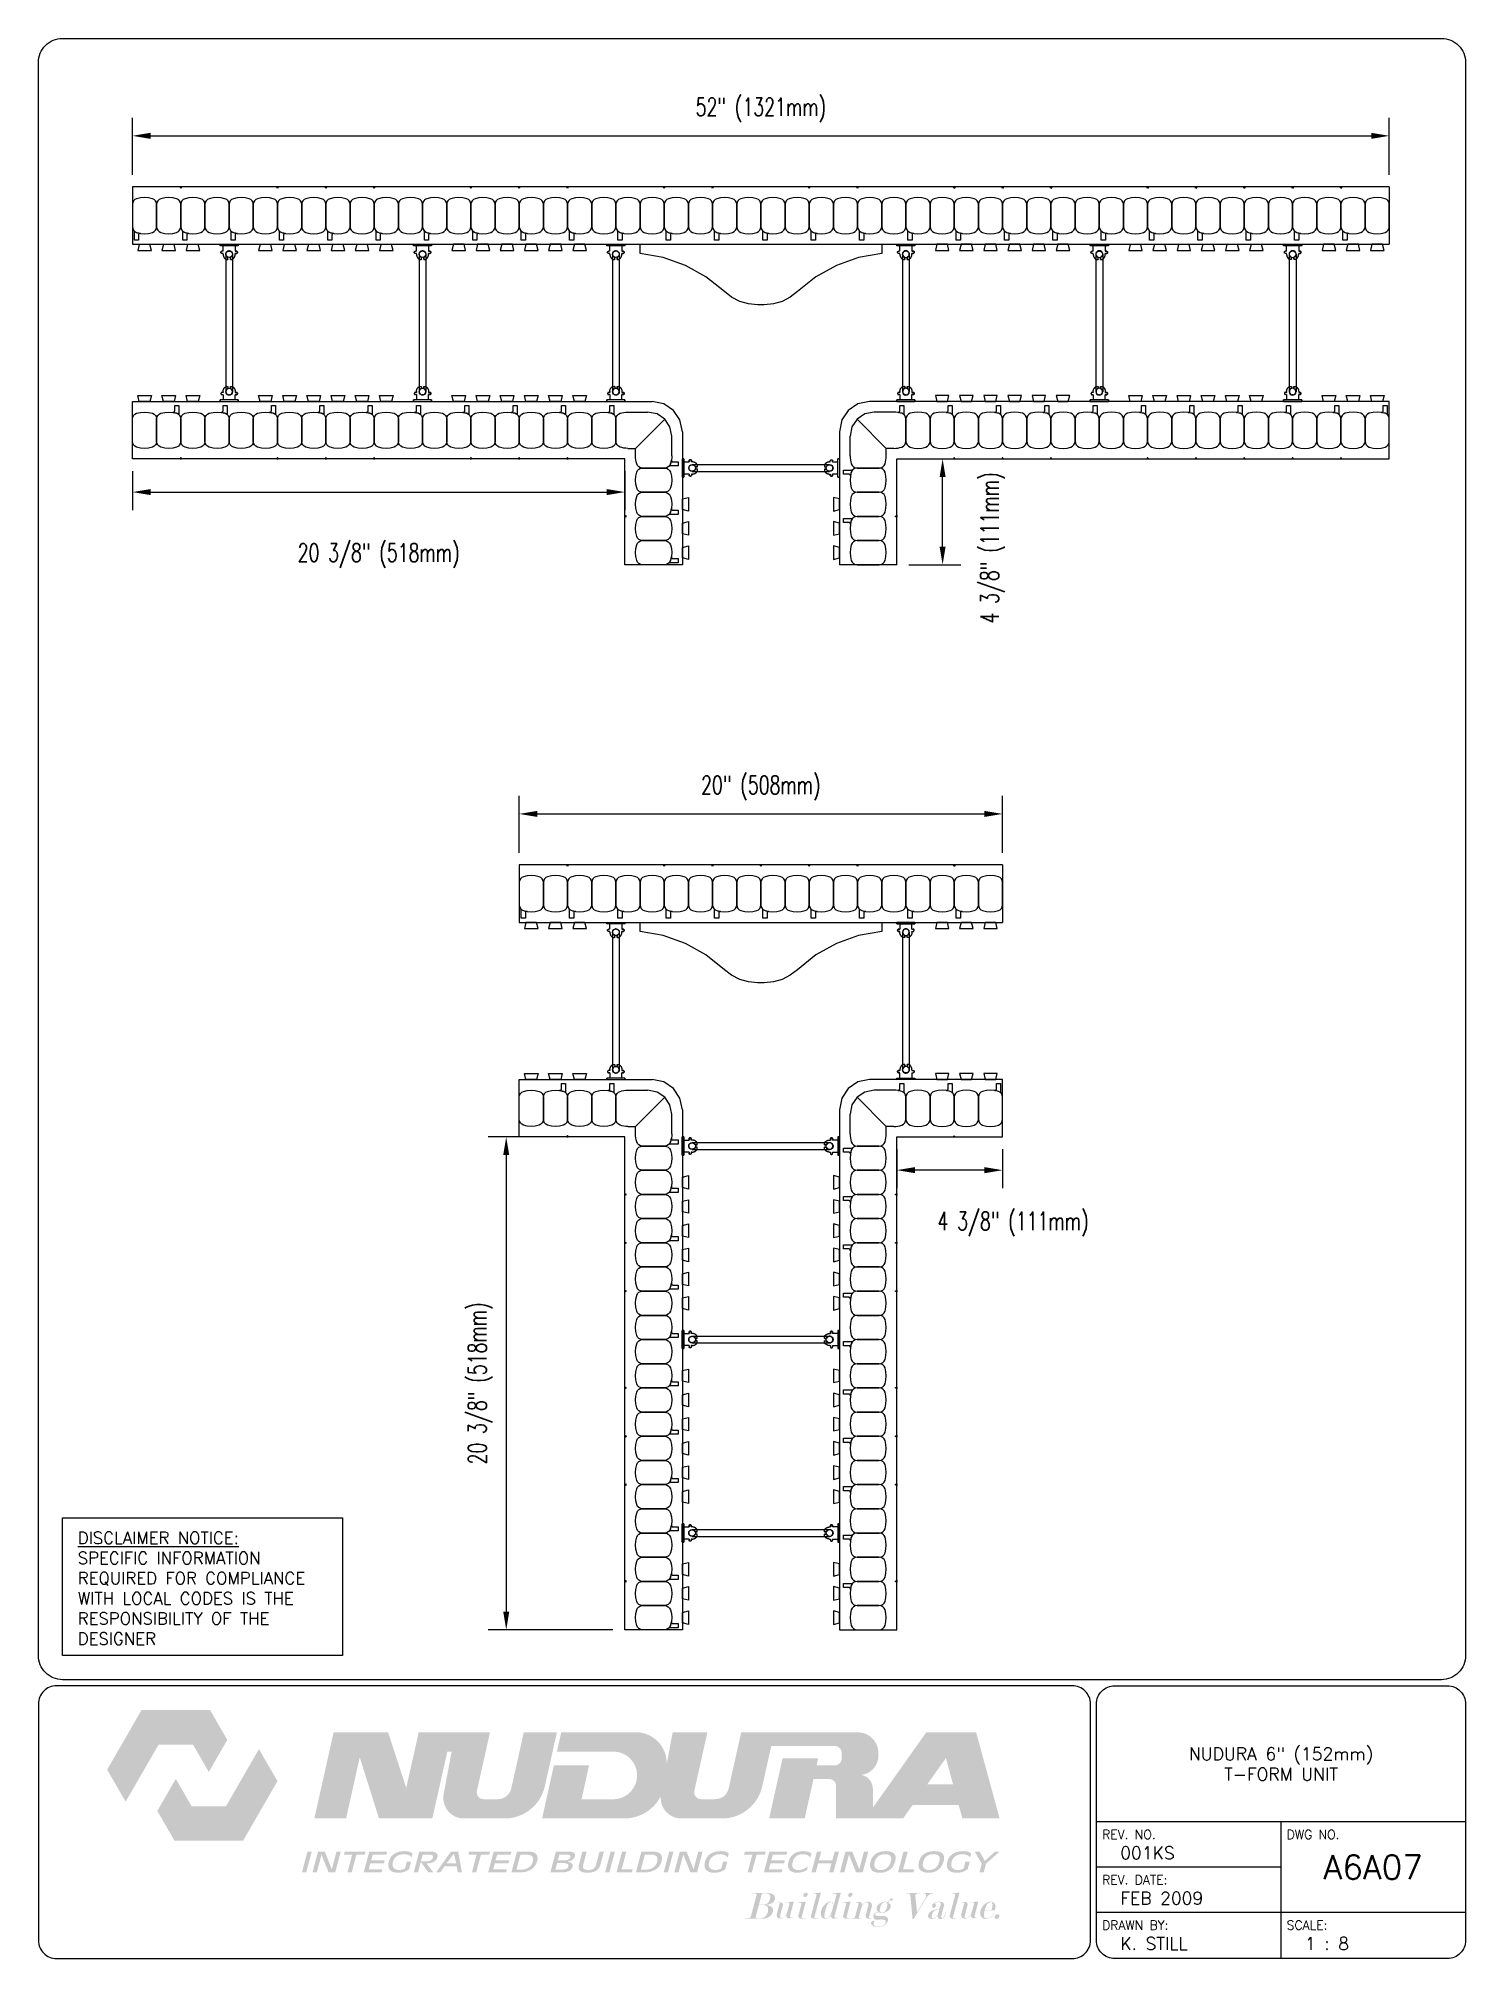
# Paper-space layout 'A6A07' of a CAD drawing. Header units: inches. Extents: x 0.42 to 7.8, y 0.49 to 10.41.
# The model-space entities are those that its viewports show. They can reach past a viewport. Long polylines and large blocks are cut down to what shows.
import ezdxf
from ezdxf.enums import TextEntityAlignment as Align

# ---------------------------------------------------------------- set-up
doc = ezdxf.new("R2010")
doc.units = ezdxf.units.IN
doc.header["$MEASUREMENT"] = 0
for name, color, linetype in [('line25', 2, 'Continuous'), ('LINE3', 3, 'Continuous'), ('LINE50', 5, 'Continuous'), ('LINE9', 9, 'Continuous'), ('LOGO', 7, 'Continuous'), ('TBK_LINE65', 3, 'Continuous'), ('TBK_TEXT', 4, 'Continuous'), ('TEXT', 4, 'Continuous')]:
    doc.layers.add(name, color=color, linetype=linetype)
doc.styles.add('DIM', font='romans.shx', dxfattribs={"width": 0.7})
doc.styles.add('ROMANS', font='romans.shx', dxfattribs={"height": 0.75})
doc.dimstyles.new('ext_8', dxfattribs={"dimscale": 8, "dimtxt": 0.09375, "dimasz": 0.09375, "dimexe": 0.09375, "dimexo": 0.0625, "dimgap": 0.0625, "dimtad": 1, "dimdec": 1, "dimzin": 3, "dimdsep": 46, "dimlunit": 4, "dimtxsty": 'DIM', "dimcen": 0.09, "dimdle": 0.09375, "dimclrt": 4, "dimadec": 0, "dimazin": 0, "dimtfac": 1, "dimtdec": 1, "dimtmove": 2, "dimatfit": 3, "dimfxl": 0, "dimfrac": 2, "dimtolj": 1, "dimtzin": 0, "dimarcsym": 0})

psp = doc.layouts.new('A6A07')

# ---------------------------------------------------------------- texts
at = {"layer": 'TBK_TEXT', "color": 7, "style": 'ROMANS'}
for s, p in [('REV. NO.', (5.9215, 1.107)), ('DWG NO.', (6.876, 1.107)), ('REV. DATE:', (5.9215, 0.8726)), ('DRAWN BY:', (5.9215, 0.6382)), ('SCALE:', (6.876, 0.6382))]:
    psp.add_text(s, height=0.04688, dxfattribs=at).set_placement(p)
at = {"layer": 'TEXT', "insert": (0.6237, 2.6948), "char_height": 0.0625, "width": 1.41371, "attachment_point": 1, "style": 'ROMANS'}
psp.add_mtext('{\\Fromans.shx|c1;\\LDISCLAIMER NOTICE:\\l\\PSPECIFIC INFORMATION REQUIRED FOR COMPLIANCE WITH LOCAL CODES IS THE RESPONSIBILITY OF THE DESIGNER}', dxfattribs=at)

msp = doc.modelspace()

# ---------------------------------------------------------------- blocks, each defined once
blk = doc.blocks.new('TITLEBLOCK-Tag')
at = {"style": 'ROMANS'}
for tag, height, p in [('TITLE_LINE_1', 0.065, (0.927, -0.1328)), ('TITLE_LINE_2', 0.065, (0.9294, -0.2258)), ('CENTRE-LINE-3', 0.065, (0.927, -0.3246)), ('TITLE_LINE_4', 0.065, (0.927, -0.4299)), ('TITLE_LINE_5', 0.065, (0.927, -0.526)), ('DWG', 0.125, (1.4043, -0.9102))]:
    blk.add_attdef(tag, text='', height=height, dxfattribs=at).set_placement(p, align=Align.MIDDLE_CENTER)
for tag, p in [('LATEST_REVISION', (0.0954, -0.8366)), ('REVISION_DATE', (0.0954, -1.071)), ('DRAWN_BY', (0.0954, -1.3053)), ('SCALE', (1.0499, -1.3053))]:
    blk.add_attdef(tag, text='', height=0.065, dxfattribs=at).set_placement(p, align=Align.MIDDLE_LEFT)
blk = doc.blocks.new('*D18')
at = {"layer": 'Defpoints', "color": 0}
for p in [(281.387, 145.034), (301.762, 145.034), (301.762, 143.663)]:
    blk.add_point(p, dxfattribs=at)
at = {"layer": 'TEXT', "color": 0, "lineweight": -2}
for p, q in [((281.387, 144.534), (281.387, 142.913)), ((301.762, 144.534), (301.762, 142.913)), ((282.137, 143.663), (301.012, 143.663))]:
    blk.add_line(p, q, dxfattribs=at)
at = {"layer": 'TEXT', "color": 0}
for points in [[(282.137, 143.788), (282.137, 143.538), (281.387, 143.663)], [(301.012, 143.788), (301.012, 143.538), (301.762, 143.663)]]:
    blk.add_solid(points, dxfattribs=at)
at = {"layer": 'TEXT', "color": 4, "insert": (291.574, 141.034), "char_height": 0.75, "attachment_point": 5, "style": 'DIM'}
blk.add_mtext('\\A1;20 3/8" (518mm)', dxfattribs=at)
blk = doc.blocks.new('*D19')
at = {"layer": 'Defpoints', "color": 0}
for p in [(333.387, 158.394), (281.387, 156.284), (333.387, 156.284)]:
    blk.add_point(p, dxfattribs=at)
at = {"layer": 'TEXT', "color": 0, "lineweight": -2}
for p, q in [((281.387, 156.784), (281.387, 159.144)), ((333.387, 156.784), (333.387, 159.144)), ((282.137, 158.394), (332.637, 158.394))]:
    blk.add_line(p, q, dxfattribs=at)
at = {"layer": 'TEXT', "color": 0}
for points in [[(282.137, 158.519), (282.137, 158.269), (281.387, 158.394)], [(332.637, 158.519), (332.637, 158.269), (333.387, 158.394)]]:
    blk.add_solid(points, dxfattribs=at)
at = {"layer": 'TEXT', "color": 4, "insert": (307.387, 159.465), "char_height": 0.75, "attachment_point": 5, "style": 'DIM'}
blk.add_mtext('\\A1;52" (1321mm)', dxfattribs=at)
blk = doc.blocks.new('*D20')
at = {"layer": 'Defpoints', "color": 0}
for p in [(317.387, 130.355), (297.387, 128.245), (317.387, 128.245)]:
    blk.add_point(p, dxfattribs=at)
at = {"layer": 'TEXT', "color": 0, "lineweight": -2}
for p, q in [((297.387, 128.745), (297.387, 131.105)), ((317.387, 128.745), (317.387, 131.105)), ((298.137, 130.355), (316.637, 130.355))]:
    blk.add_line(p, q, dxfattribs=at)
at = {"layer": 'TEXT', "color": 0}
for points in [[(298.137, 130.48), (298.137, 130.23), (297.387, 130.355)], [(316.637, 130.48), (316.637, 130.23), (317.387, 130.355)]]:
    blk.add_solid(points, dxfattribs=at)
at = {"layer": 'TEXT', "color": 4, "insert": (307.387, 131.427), "char_height": 0.75, "attachment_point": 5, "style": 'DIM'}
blk.add_mtext('\\A1;20" (508mm)', dxfattribs=at)
blk = doc.blocks.new('*D21')
at = {"layer": 'Defpoints', "color": 0}
for p in [(301.762, 116.995), (296.851, 96.62), (301.762, 96.62)]:
    blk.add_point(p, dxfattribs=at)
at = {"layer": 'TEXT', "color": 0, "lineweight": -2}
for p, q in [((301.262, 116.995), (296.101, 116.995)), ((296.851, 116.245), (296.851, 97.37)), ((301.262, 96.62), (296.101, 96.62))]:
    blk.add_line(p, q, dxfattribs=at)
at = {"layer": 'TEXT', "color": 0}
for points in [[(296.726, 116.245), (296.976, 116.245), (296.851, 116.995)], [(296.726, 97.37), (296.976, 97.37), (296.851, 96.62)]]:
    blk.add_solid(points, dxfattribs=at)
at = {"layer": 'TEXT', "color": 4, "insert": (295.78, 106.807), "char_height": 0.75, "attachment_point": 5, "rotation": 90, "style": 'DIM'}
blk.add_mtext('\\A1;20 3/8" (518mm)', dxfattribs=at)
blk = doc.blocks.new('*D22')
at = {"layer": 'Defpoints', "color": 0}
for p in [(313.012, 116.995), (317.387, 116.995), (313.012, 115.624)]:
    blk.add_point(p, dxfattribs=at)
at = {"layer": 'TEXT', "color": 0, "lineweight": -2}
for p, q in [((313.012, 116.495), (313.012, 114.874)), ((317.387, 116.495), (317.387, 114.874)), ((316.637, 115.624), (313.762, 115.624))]:
    blk.add_line(p, q, dxfattribs=at)
at = {"layer": 'TEXT', "color": 0}
for points in [[(313.762, 115.749), (313.762, 115.499), (313.012, 115.624)], [(316.637, 115.749), (316.637, 115.499), (317.387, 115.624)]]:
    blk.add_solid(points, dxfattribs=at)
at = {"layer": 'TEXT', "color": 4, "insert": (317.823, 113.394), "char_height": 0.75, "attachment_point": 5, "style": 'DIM'}
blk.add_mtext('\\A1;4 3/8" (111mm)', dxfattribs=at)
blk = doc.blocks.new('*D17')
at = {"layer": 'Defpoints', "color": 0}
for p in [(313.012, 145.034), (314.905, 145.034), (313.012, 140.659)]:
    blk.add_point(p, dxfattribs=at)
at = {"layer": 'TEXT', "color": 0, "lineweight": -2}
for p, q in [((313.512, 145.034), (315.655, 145.034)), ((314.905, 141.409), (314.905, 144.284)), ((313.512, 140.659), (315.655, 140.659))]:
    blk.add_line(p, q, dxfattribs=at)
at = {"layer": 'TEXT', "color": 0}
for points in [[(314.78, 144.284), (315.03, 144.284), (314.905, 145.034)], [(314.78, 141.409), (315.03, 141.409), (314.905, 140.659)]]:
    blk.add_solid(points, dxfattribs=at)
at = {"layer": 'TEXT', "color": 4, "insert": (316.976, 141.355), "char_height": 0.75, "attachment_point": 5, "rotation": 90, "style": 'DIM'}
blk.add_mtext('\\A1;4 3/8" (111mm)', dxfattribs=at)
blk = doc.blocks.new('Connector')
blk.add_point((0.271, 0))
at = {"layer": 'LINE9'}
for p, q in [((0, 0.375), (0, -0.375)), ((0.062, -0.375), (0.062, 0.375)), ((0.281, 0.25), (0.062, 0.25))]:
    blk.add_line(p, q, dxfattribs=at)
for points, weights in [([(0.007, 0.375), (0.004, 0.375), (0, 0.375)], [1, 0.972587069138, 0.950305488115]), ([(0.327, 0.343), (0.308, 0.343), (0.281, 0.317), (0.281, 0.297)], [1, 0.85355339, 0.85355339, 1]), ([(0.328, 0.343), (0.327, 0.343), (0.327, 0.343)], [1, 0.70710678, 1]), ([(0.375, 0.297), (0.375, 0.317), (0.348, 0.343), (0.329, 0.343)], [1, 0.85355339, 0.85355339, 1]), ([(0.406, 0.25), (0.546, 0.25), (0.619, 0.131)], [0.958404415409, 0.794674173519, 0.864651571113]), ([(0.619, 0.052), (0.612, 0.049), (0.604, 0.049)], [0.83615024178, 0.892081430621, 1]), ([(0, -0.375), (0.004, -0.375), (0.007, -0.375)], [0.950305488115, 0.972587069138, 1]), ([(0.281, -0.297), (0.281, -0.317), (0.308, -0.343), (0.327, -0.343)], [1, 0.85355339, 0.85355339, 1]), ([(0.327, -0.343), (0.281, -0.343), (0.281, -0.297)], [1, 0.70710678, 1]), ([(0.329, -0.343), (0.348, -0.343), (0.375, -0.317), (0.375, -0.297)], [1, 0.85355339, 0.85355339, 1]), ([(0.375, -0.297), (0.375, -0.343), (0.329, -0.343)], [1, 0.70710678, 1]), ([(0.619, -0.131), (0.546, -0.25), (0.406, -0.25)], [0.864651574428, 0.794674169686, 0.958404415195]), ([(0.604, -0.049), (0.612, -0.049), (0.619, -0.052)], [1, 0.89208144177, 0.836150253337])]:
    blk.add_rational_spline(points, weights, degree=2, dxfattribs=at)
for points, degree in [([(0, 0.375), (0.002, 0.375), (0.005, 0.375), (0.007, 0.375)], 3), ([(0.007, 0.375), (0.021, 0.375), (0.051, 0.375), (0.062, 0.375), (0.062, 0.375)], 3), ([(0.281, 0.25), (0.281, 0.297)], 1), ([(0.327, 0.343), (0.327, 0.343), (0.328, 0.343), (0.328, 0.343)], 3), ([(0.328, 0.343), (0.329, 0.343), (0.329, 0.343), (0.329, 0.343)], 3), ([(0.375, 0.25), (0.375, 0.297)], 1), ([(0.406, 0.25), (0.375, 0.25)], 1), ([(0.406, 0.25), (0.406, 0.25)], 1), ([(0.406, 0.25), (0.406, 0.25)], 1), ([(0.406, 0.25), (0.406, 0.25)], 1), ([(0.406, 0.25), (0.406, 0.25)], 1), ([(0.406, 0.25), (0.406, 0.25)], 1), ([(0.406, 0.25), (0.406, 0.25)], 1), ([(0.406, 0.25), (0.406, 0.25)], 1), ([(0.406, 0.25), (0.406, 0.25)], 1), ([(0.406, 0.25), (0.406, 0.25)], 1), ([(0.406, 0.25), (0.406, 0.25)], 1), ([(0.406, 0.25), (0.406, 0.25)], 1), ([(0.406, 0.25), (0.406, 0.25)], 1), ([(0.406, 0.25), (0.406, 0.25)], 1), ([(0.406, 0.25), (0.406, 0.25)], 1), ([(0.406, 0.25), (0.406, 0.25)], 1), ([(0.406, 0.25), (0.406, 0.25)], 1), ([(0.406, 0.25), (0.406, 0.25)], 1), ([(0.406, 0.25), (0.406, 0.25)], 1), ([(0.406, 0.25), (0.406, 0.25)], 1), ([(0.406, 0.25), (0.406, 0.25)], 1), ([(0.406, 0.25), (0.406, 0.25)], 1), ([(0.406, 0.25), (0.406, 0.25)], 1), ([(0.406, 0.25), (0.406, 0.25)], 1), ([(0.406, 0.25), (0.406, 0.25)], 1), ([(0.604, 0.049), (0.532, 0.049)], 1), ([(0.532, 0.049), (0.532, 0.049)], 1), ([(0.532, 0.049), (0.532, 0.049)], 1), ([(0.532, 0.049), (0.532, 0.049)], 1), ([(0.532, 0.049), (0.532, 0.049)], 1), ([(0.532, 0.049), (0.532, 0.049)], 1), ([(0.532, 0.049), (0.532, 0.049)], 1), ([(0.532, 0.049), (0.532, 0.049)], 1), ([(0.532, 0.049), (0.532, 0.049)], 1), ([(0.532, 0.049), (0.532, 0.049)], 1), ([(0.532, 0.049), (0.532, 0.049)], 1), ([(0.604, 0.049), (0.609, 0.049), (0.614, 0.05), (0.619, 0.052)], 3), ([(0.604, 0.049), (0.604, 0.049)], 1), ([(0.604, 0.049), (0.604, 0.049)], 1), ([(0.604, 0.049), (0.604, 0.049)], 1), ([(0.604, 0.049), (0.604, 0.049)], 1), ([(0.619, 0.131), (0.619, 0.052)], 1), ([(0.619, 0.131), (0.619, 0.131)], 1), ([(0.619, 0.131), (0.619, 0.131)], 1), ([(0.619, 0.131), (0.619, 0.131)], 1), ([(0.619, 0.131), (0.619, 0.131)], 1), ([(0.007, -0.375), (0.005, -0.375), (0.002, -0.375), (0, -0.375)], 3), ([(0.062, -0.375), (0.062, -0.375), (0.051, -0.375), (0.021, -0.375), (0.007, -0.375)], 3), ([(0.062, -0.25), (0.281, -0.25)], 1), ([(0.281, -0.297), (0.281, -0.25)], 1), ([(0.281, -0.25), (0.281, -0.297)], 1), ([(0.328, -0.343), (0.328, -0.343), (0.327, -0.343), (0.327, -0.343)], 3), ([(0.329, -0.343), (0.329, -0.343), (0.329, -0.343), (0.328, -0.343)], 3), ([(0.375, -0.25), (0.375, -0.297)], 1), ([(0.375, -0.297), (0.375, -0.25)], 1), ([(0.406, -0.25), (0.375, -0.25)], 1), ([(0.406, -0.25), (0.406, -0.25)], 1), ([(0.406, -0.25), (0.406, -0.25)], 1), ([(0.406, -0.25), (0.406, -0.25)], 1), ([(0.406, -0.25), (0.406, -0.25)], 1), ([(0.406, -0.25), (0.406, -0.25)], 1), ([(0.406, -0.25), (0.406, -0.25)], 1), ([(0.406, -0.25), (0.406, -0.25)], 1), ([(0.406, -0.25), (0.406, -0.25)], 1), ([(0.406, -0.25), (0.406, -0.25)], 1), ([(0.406, -0.25), (0.406, -0.25)], 1), ([(0.406, -0.25), (0.406, -0.25)], 1), ([(0.532, -0.049), (0.604, -0.049)], 1), ([(0.604, -0.049), (0.58, -0.049), (0.556, -0.049), (0.532, -0.049)], 3), ([(0.532, -0.049), (0.532, -0.049)], 1), ([(0.532, -0.049), (0.532, -0.049)], 1), ([(0.532, -0.049), (0.532, -0.049)], 1), ([(0.532, -0.049), (0.532, -0.049)], 1), ([(0.619, -0.052), (0.614, -0.05), (0.609, -0.049), (0.604, -0.049)], 3), ([(0.604, -0.049), (0.604, -0.049)], 1), ([(0.604, -0.049), (0.604, -0.049)], 1), ([(0.604, -0.049), (0.604, -0.049)], 1), ([(0.604, -0.049), (0.604, -0.049)], 1), ([(0.604, -0.049), (0.604, -0.049)], 1), ([(0.604, -0.049), (0.604, -0.049)], 1), ([(0.604, -0.049), (0.604, -0.049)], 1), ([(0.604, -0.049), (0.604, -0.049)], 1), ([(0.619, -0.052), (0.619, -0.131)], 1), ([(0.619, -0.131), (0.619, -0.131)], 1), ([(0.619, -0.131), (0.619, -0.131)], 1), ([(0.619, -0.131), (0.619, -0.131)], 1), ([(0.619, -0.131), (0.619, -0.131)], 1)]:
    blk.add_open_spline(points, degree=degree, dxfattribs=at)
for points, weights, knots in [([(0.062, 0.375), (0.062, 0.375), (0.046, 0.375), (0.03, 0.375), (0.007, 0.375)], [0.868718858569, 0.861102746415, 1, 0.861102734288, 0.868718859898], [0, 0, 0, 0.5, 0.5, 1, 1, 1]), ([(0.532, 0.049), (0.472, 0.203), (0.333, 0.113), (0.157, 0), (0.333, -0.113), (0.472, -0.203), (0.532, -0.049)], [0.899508922286, 0.599718215298, 1, 0.54226024, 1, 0.599718224335, 0.899508908749], [0, 0, 0, 0.318112, 0.318112, 0.681888, 0.681888, 1, 1, 1]), ([(0.007, -0.375), (0.03, -0.375), (0.046, -0.375), (0.062, -0.375), (0.062, -0.375)], [0.868718859319, 0.861102739573, 1, 0.861102742958, 0.868718858948], [0, 0, 0, 0.5, 0.5, 1, 1, 1])]:
    blk.add_rational_spline(points, weights, degree=2, knots=knots, dxfattribs=at)
blk = doc.blocks.new('WEB_6_CENTRE_TOP')
for p, q in [((5.688, 0.141), (0, 0.141)), ((5.688, -0.141), (0, -0.141))]:
    blk.add_line(p, q)
for centre in [(0, 0), (5.688, 0)]:
    blk.add_circle(centre, 0.141)

# ---------------------------------------------------------------- dimensions: what is measured, and where the dimension line sits
at = {"layer": 'TEXT'}
for base, p1, p2, text, picture, middle in [((333.3869, 158.394), (281.3869, 156.2836), (333.3869, 156.2836), '52" (1321mm)', '*D19', (307.3869, 159.4654)), ((317.3869, 130.3553), (297.3869, 128.2449), (317.3869, 128.2449), '20" (508mm)', '*D20', (307.3869, 131.4267))]:
    dim = msp.add_linear_dim(base=base, p1=p1, p2=p2, text=text, dimstyle='ext_8', override={"dimdec": 3}, dxfattribs=at)
    dim.commit()
    dim.dimension.update_dxf_attribs({"geometry": picture, "text_midpoint": middle})
for base, p1, p2, text, picture, middle in [((301.7619, 143.663), (281.3869, 145.0336), (301.7619, 145.0336), '20 3/8" (518mm)', '*D18', (291.5744, 141.0342)), ((313.0119, 115.6243), (317.3869, 116.9949), (313.0119, 116.9949), '4 3/8" (111mm)', '*D22', (317.823, 113.394))]:
    dim = msp.add_linear_dim(base=base, p1=p1, p2=p2, text=text, dimstyle='ext_8', override={"dimdec": 3}, dxfattribs=at)
    dim.commit()
    dim.dimension.update_dxf_attribs({"geometry": picture, "text_midpoint": middle, "dimtype": 160})
dim = msp.add_linear_dim(base=(314.9048, 145.0336), p1=(313.0119, 140.6586), p2=(313.0119, 145.0336), angle=270, text='4 3/8" (111mm)', dimstyle='ext_8', override={"dimdec": 3}, dxfattribs=at)
dim.commit()
dim.dimension.update_dxf_attribs({"geometry": '*D17', "text_midpoint": (316.9762, 141.3554), "dimtype": 160})
dim = msp.add_linear_dim(base=(296.8513, 96.6199), p1=(301.7619, 116.9949), p2=(301.7619, 96.6199), angle=270, text='20 3/8" (518mm)', dimstyle='ext_8', override={"dimdec": 3}, dxfattribs=at)
dim.commit()
dim.dimension.update_dxf_attribs({"geometry": '*D21', "text_midpoint": (295.7799, 106.8074)})

# ---------------------------------------------------------------- linework, layer by layer
at = {"layer": 'line25'}
for p, q in [((281.3869, 153.9086), (333.3869, 153.9086)), ((281.3869, 147.4086), (302.8869, 147.4086)), ((333.3869, 147.4086), (311.8869, 147.4086)), ((304.1369, 146.1586), (304.1369, 140.6586)), ((310.6369, 146.1586), (310.6369, 140.6586)), ((297.3869, 125.8699), (317.3869, 125.8699)), ((297.3869, 119.3699), (302.8869, 119.3699)), ((317.3869, 119.3699), (311.8869, 119.3699)), ((304.1369, 118.1199), (304.1369, 96.6199)), ((310.6369, 118.1199), (310.6369, 96.6199))]:
    msp.add_line(p, q, dxfattribs=at)
for points in [[(281.6681, 153.9035), (281.6057, 153.6535), (282.1681, 153.6535), (282.1057, 153.9035)], [(282.6681, 153.9035), (282.6057, 153.6535), (283.1681, 153.6535), (283.1057, 153.9035)], [(283.6681, 153.9035), (283.6057, 153.6535), (284.1681, 153.6535), (284.1057, 153.9035)], [(286.6681, 153.906), (286.6057, 153.656), (287.1681, 153.656), (287.1057, 153.906)], [(287.6681, 153.906), (287.6057, 153.656), (288.1681, 153.656), (288.1057, 153.906)], [(288.6681, 153.906), (288.6057, 153.656), (289.1681, 153.656), (289.1057, 153.906)], [(289.6681, 153.906), (289.6057, 153.656), (290.1681, 153.656), (290.1057, 153.906)], [(290.6681, 153.906), (290.6057, 153.656), (291.1681, 153.656), (291.1057, 153.906)], [(291.6681, 153.906), (291.6057, 153.656), (292.1681, 153.656), (292.1057, 153.906)], [(294.6681, 153.9086), (294.6058, 153.6586), (295.1681, 153.6586), (295.1058, 153.9086)], [(295.6681, 153.9086), (295.6058, 153.6586), (296.1681, 153.6586), (296.1058, 153.9086)], [(296.6681, 153.9086), (296.6058, 153.6586), (297.1681, 153.6586), (297.1058, 153.9086)], [(297.6681, 153.9086), (297.6058, 153.6586), (298.1681, 153.6586), (298.1058, 153.9086)], [(298.6681, 153.9086), (298.6058, 153.6586), (299.1681, 153.6586), (299.1058, 153.9086)], [(299.6681, 153.9086), (299.6058, 153.6586), (300.1681, 153.6586), (300.1058, 153.9086)], [(314.6681, 153.9086), (314.6058, 153.6586), (315.1681, 153.6586), (315.1058, 153.9086)], [(315.6681, 153.9086), (315.6058, 153.6586), (316.1681, 153.6586), (316.1058, 153.9086)], [(316.6681, 153.9086), (316.6058, 153.6586), (317.1681, 153.6586), (317.1058, 153.9086)], [(317.6681, 153.9086), (317.6058, 153.6586), (318.1681, 153.6586), (318.1058, 153.9086)], [(318.6681, 153.9086), (318.6058, 153.6586), (319.1681, 153.6586), (319.1058, 153.9086)], [(319.6681, 153.9086), (319.6058, 153.6586), (320.1681, 153.6586), (320.1058, 153.9086)], [(322.6681, 153.906), (322.6057, 153.656), (323.1681, 153.656), (323.1057, 153.906)], [(323.6681, 153.906), (323.6057, 153.656), (324.1681, 153.656), (324.1057, 153.906)], [(324.6681, 153.906), (324.6057, 153.656), (325.1681, 153.656), (325.1057, 153.906)], [(325.6681, 153.906), (325.6057, 153.656), (326.1681, 153.656), (326.1057, 153.906)], [(326.6681, 153.906), (326.6057, 153.656), (327.1681, 153.656), (327.1057, 153.906)], [(327.6681, 153.906), (327.6057, 153.656), (328.1681, 153.656), (328.1057, 153.906)], [(330.6681, 153.9093), (330.6057, 153.6593), (331.1681, 153.6593), (331.1057, 153.9093)], [(331.6681, 153.9093), (331.6057, 153.6593), (332.1681, 153.6593), (332.1057, 153.9093)], [(332.6681, 153.9093), (332.6057, 153.6593), (333.1681, 153.6593), (333.1057, 153.9093)], [(281.6681, 147.4035), (281.6057, 147.6535), (282.1681, 147.6535), (282.1057, 147.4035)], [(282.6681, 147.4035), (282.6057, 147.6535), (283.1681, 147.6535), (283.1057, 147.4035)], [(283.6681, 147.4035), (283.6057, 147.6535), (284.1681, 147.6535), (284.1057, 147.4035)], [(286.6681, 147.406), (286.6057, 147.656), (287.1681, 147.656), (287.1057, 147.406)], [(287.6681, 147.406), (287.6057, 147.656), (288.1681, 147.656), (288.1057, 147.406)], [(288.6681, 147.406), (288.6057, 147.656), (289.1681, 147.656), (289.1057, 147.406)], [(289.6681, 147.406), (289.6057, 147.656), (290.1681, 147.656), (290.1057, 147.406)], [(290.6681, 147.406), (290.6057, 147.656), (291.1681, 147.656), (291.1057, 147.406)], [(291.6681, 147.406), (291.6057, 147.656), (292.1681, 147.656), (292.1057, 147.406)], [(294.6681, 147.4086), (294.6058, 147.6586), (295.1681, 147.6586), (295.1058, 147.4086)], [(295.6681, 147.4086), (295.6058, 147.6586), (296.1681, 147.6586), (296.1058, 147.4086)], [(296.6681, 147.4086), (296.6058, 147.6586), (297.1681, 147.6586), (297.1058, 147.4086)], [(297.6681, 147.4086), (297.6058, 147.6586), (298.1681, 147.6586), (298.1058, 147.4086)], [(298.6681, 147.4086), (298.6058, 147.6586), (299.1681, 147.6586), (299.1058, 147.4086)], [(299.6681, 147.4086), (299.6058, 147.6586), (300.1681, 147.6586), (300.1058, 147.4086)], [(315.1058, 147.4086), (315.1681, 147.6586), (314.6058, 147.6586), (314.6681, 147.4086)], [(316.1058, 147.4086), (316.1681, 147.6586), (315.6058, 147.6586), (315.6681, 147.4086)], [(317.1058, 147.4086), (317.1681, 147.6586), (316.6058, 147.6586), (316.6681, 147.4086)], [(318.1058, 147.4086), (318.1681, 147.6586), (317.6058, 147.6586), (317.6681, 147.4086)], [(319.1058, 147.4086), (319.1681, 147.6586), (318.6058, 147.6586), (318.6681, 147.4086)], [(320.1058, 147.4086), (320.1681, 147.6586), (319.6058, 147.6586), (319.6681, 147.4086)], [(322.6681, 147.406), (322.6057, 147.656), (323.1681, 147.656), (323.1057, 147.406)], [(323.6681, 147.406), (323.6057, 147.656), (324.1681, 147.656), (324.1057, 147.406)], [(324.6681, 147.406), (324.6057, 147.656), (325.1681, 147.656), (325.1057, 147.406)], [(325.6681, 147.406), (325.6057, 147.656), (326.1681, 147.656), (326.1057, 147.406)], [(326.6681, 147.406), (326.6057, 147.656), (327.1681, 147.656), (327.1057, 147.406)], [(327.6681, 147.406), (327.6057, 147.656), (328.1681, 147.656), (328.1057, 147.406)], [(330.6681, 147.4094), (330.6057, 147.6594), (331.1681, 147.6594), (331.1057, 147.4094)], [(331.6681, 147.4094), (331.6057, 147.6594), (332.1681, 147.6594), (332.1057, 147.4094)], [(332.6681, 147.4094), (332.6057, 147.6594), (333.1681, 147.6594), (333.1057, 147.4094)], [(304.1369, 143.3774), (304.3869, 143.4397), (304.3869, 142.8774), (304.1369, 142.9397)], [(310.6369, 143.3774), (310.3869, 143.4397), (310.3869, 142.8774), (310.6369, 142.9397)], [(304.1369, 142.3774), (304.3869, 142.4397), (304.3869, 141.8774), (304.1369, 141.9397)], [(310.6369, 142.3774), (310.3869, 142.4397), (310.3869, 141.8774), (310.6369, 141.9397)], [(304.1369, 141.3774), (304.3869, 141.4397), (304.3869, 140.8774), (304.1369, 140.9397)], [(310.6369, 141.3774), (310.3869, 141.4397), (310.3869, 140.8774), (310.6369, 140.9397)], [(297.6681, 125.8699), (297.6058, 125.6199), (298.1681, 125.6199), (298.1058, 125.8699)], [(298.6681, 125.8699), (298.6058, 125.6199), (299.1681, 125.6199), (299.1058, 125.8699)], [(299.6681, 125.8699), (299.6058, 125.6199), (300.1681, 125.6199), (300.1058, 125.8699)], [(314.6681, 125.8699), (314.6058, 125.6199), (315.1681, 125.6199), (315.1058, 125.8699)], [(315.6681, 125.8699), (315.6058, 125.6199), (316.1681, 125.6199), (316.1058, 125.8699)], [(316.6681, 125.8699), (316.6058, 125.6199), (317.1681, 125.6199), (317.1058, 125.8699)], [(297.6681, 119.3699), (297.6058, 119.6199), (298.1681, 119.6199), (298.1058, 119.3699)], [(298.6681, 119.3699), (298.6058, 119.6199), (299.1681, 119.6199), (299.1058, 119.3699)], [(299.6681, 119.3699), (299.6058, 119.6199), (300.1681, 119.6199), (300.1058, 119.3699)], [(315.1058, 119.3699), (315.1681, 119.6199), (314.6058, 119.6199), (314.6681, 119.3699)], [(316.1058, 119.3699), (316.1681, 119.6199), (315.6058, 119.6199), (315.6681, 119.3699)], [(317.1058, 119.3699), (317.1681, 119.6199), (316.6058, 119.6199), (316.6681, 119.3699)], [(304.1369, 115.3387), (304.3869, 115.4011), (304.3869, 114.8387), (304.1369, 114.9011)], [(310.6369, 115.3387), (310.3869, 115.4011), (310.3869, 114.8387), (310.6369, 114.9011)], [(304.1369, 114.3387), (304.3869, 114.4011), (304.3869, 113.8387), (304.1369, 113.9011)], [(310.6369, 114.3387), (310.3869, 114.4011), (310.3869, 113.8387), (310.6369, 113.9011)], [(304.1369, 113.3387), (304.3869, 113.4011), (304.3869, 112.8387), (304.1369, 112.9011)], [(310.6369, 113.3387), (310.3869, 113.4011), (310.3869, 112.8387), (310.6369, 112.9011)], [(304.1369, 112.3387), (304.3869, 112.4011), (304.3869, 111.8387), (304.1369, 111.9011)], [(310.6369, 112.3387), (310.3869, 112.4011), (310.3869, 111.8387), (310.6369, 111.9011)], [(304.1369, 111.3387), (304.3869, 111.4011), (304.3869, 110.8387), (304.1369, 110.9011)], [(310.6369, 111.3387), (310.3869, 111.4011), (310.3869, 110.8387), (310.6369, 110.9011)], [(304.1369, 110.3387), (304.3869, 110.4011), (304.3869, 109.8387), (304.1369, 109.9011)], [(310.6369, 110.3387), (310.3869, 110.4011), (310.3869, 109.8387), (310.6369, 109.9011)], [(304.1369, 107.3387), (304.3869, 107.4011), (304.3869, 106.8387), (304.1369, 106.9011)], [(310.6369, 107.3387), (310.3869, 107.4011), (310.3869, 106.8387), (310.6369, 106.9011)], [(304.1369, 106.3387), (304.3869, 106.4011), (304.3869, 105.8387), (304.1369, 105.9011)], [(310.6369, 106.3387), (310.3869, 106.4011), (310.3869, 105.8387), (310.6369, 105.9011)], [(304.1369, 105.3387), (304.3869, 105.4011), (304.3869, 104.8387), (304.1369, 104.9011)], [(310.6369, 105.3387), (310.3869, 105.4011), (310.3869, 104.8387), (310.6369, 104.9011)], [(304.1369, 104.3387), (304.3869, 104.4011), (304.3869, 103.8387), (304.1369, 103.9011)], [(310.6369, 104.3387), (310.3869, 104.4011), (310.3869, 103.8387), (310.6369, 103.9011)], [(304.1369, 103.3387), (304.3869, 103.4011), (304.3869, 102.8387), (304.1369, 102.9011)], [(310.6369, 103.3387), (310.3869, 103.4011), (310.3869, 102.8387), (310.6369, 102.9011)], [(304.1369, 102.3387), (304.3869, 102.4011), (304.3869, 101.8387), (304.1369, 101.9011)], [(310.6369, 102.3387), (310.3869, 102.4011), (310.3869, 101.8387), (310.6369, 101.9011)], [(304.1369, 99.3387), (304.3869, 99.4011), (304.3869, 98.8387), (304.1369, 98.9011)], [(310.6369, 99.3387), (310.3869, 99.4011), (310.3869, 98.8387), (310.6369, 98.9011)], [(304.1369, 98.3387), (304.3869, 98.4011), (304.3869, 97.8387), (304.1369, 97.9011)], [(310.6369, 98.3387), (310.3869, 98.4011), (310.3869, 97.8387), (310.6369, 97.9011)], [(304.1369, 97.3387), (304.3869, 97.4011), (304.3869, 96.8387), (304.1369, 96.9011)], [(310.6369, 97.3387), (310.3869, 97.4011), (310.3869, 96.8387), (310.6369, 96.9011)]]:
    msp.add_lwpolyline(points, close=True, dxfattribs=at)
for centre, start, end in [((302.8869, 146.1586), 0, 90), ((311.8869, 146.1586), 90, 180), ((302.8869, 118.1199), 0, 90), ((311.8869, 118.1199), 90, 180)]:
    msp.add_arc(centre, 1.25, start, end, dxfattribs=at)
at = {"layer": 'LINE50'}
for p, q in [((333.3869, 156.2836), (281.3869, 156.2836)), ((281.3869, 156.2836), (281.3869, 153.9086)), ((333.3869, 156.2836), (333.3869, 153.9086)), ((281.3869, 145.0336), (281.3869, 147.4086)), ((333.3869, 145.0336), (333.3869, 147.4086)), ((301.7619, 145.0336), (281.3869, 145.0336)), ((301.7619, 140.6586), (301.7619, 145.0336)), ((313.0119, 145.0336), (333.3869, 145.0336)), ((313.0119, 140.6586), (313.0119, 145.0336)), ((304.1369, 140.6586), (301.7619, 140.6586)), ((313.0119, 140.6586), (310.6369, 140.6586)), ((297.3869, 128.2449), (297.3869, 125.8699)), ((317.3869, 128.2449), (297.3869, 128.2449)), ((317.3869, 128.2449), (317.3869, 125.8699)), ((297.3869, 116.9949), (297.3869, 119.3699)), ((317.3869, 116.9949), (317.3869, 119.3699)), ((301.7619, 116.9949), (297.3869, 116.9949)), ((301.7619, 96.6199), (301.7619, 116.9949)), ((313.0119, 96.6199), (313.0119, 116.9949)), ((313.0119, 116.9949), (317.3869, 116.9949)), ((304.1369, 96.6199), (301.7619, 96.6199)), ((310.6369, 96.6199), (313.0119, 96.6199))]:
    msp.add_line(p, q, dxfattribs=at)
at = {"layer": 'LINE9'}
for p, q in [((301.8869, 146.9711), (302.6994, 146.9711)), ((312.8869, 146.9711), (312.0744, 146.9711)), ((302.1994, 145.4711), (303.4065, 146.6782)), ((312.5744, 145.4711), (311.3673, 146.6782)), ((301.8869, 145.4711), (302.1994, 145.4711)), ((302.1994, 145.1586), (302.1994, 145.4711)), ((303.6994, 145.1586), (303.6994, 145.9711)), ((311.0744, 145.1586), (311.0744, 145.9711)), ((312.8869, 145.4711), (312.5744, 145.4711)), ((312.5744, 145.1586), (312.5744, 145.4711)), ((301.8869, 118.9324), (302.6994, 118.9324)), ((302.1994, 117.4324), (303.4065, 118.6395)), ((312.5744, 117.4324), (311.3673, 118.6395)), ((312.8869, 118.9324), (312.0744, 118.9324)), ((303.6994, 117.1199), (303.6994, 117.9324)), ((311.0744, 117.1199), (311.0744, 117.9324)), ((301.8869, 117.4324), (302.1994, 117.4324)), ((302.1994, 117.1199), (302.1994, 117.4324)), ((312.5744, 117.1199), (312.5744, 117.4324)), ((312.8869, 117.4324), (312.5744, 117.4324))]:
    msp.add_line(p, q, dxfattribs=at)
for points in [[(281.56, 154.3976, 0.1576708), (282.2138, 154.3976, 0.3253046), (282.3869, 154.6355), (282.3869, 155.5566, 0.3253046), (282.2138, 155.7945, 0.1576708), (281.56, 155.7945, 0.3253046), (281.3869, 155.5566), (281.3869, 154.6355, 0.3253046)], [(282.56, 154.3976, 0.1576708), (283.2138, 154.3976, 0.3253046), (283.3869, 154.6355), (283.3869, 155.5566, 0.3253046), (283.2138, 155.7945, 0.1576708), (282.56, 155.7945, 0.3253046), (282.3869, 155.5566), (282.3869, 154.6355, 0.3253046)], [(283.56, 154.3976, 0.1576708), (284.2138, 154.3976, 0.3253046), (284.3869, 154.6355), (284.3869, 155.5566, 0.3253046), (284.2138, 155.7945, 0.1576708), (283.56, 155.7945, 0.3253046), (283.3869, 155.5566), (283.3869, 154.6355, 0.3253046)], [(284.56, 154.3976, 0.1576708), (285.2138, 154.3976, 0.3253046), (285.3869, 154.6355), (285.3869, 155.5566, 0.3253046), (285.2138, 155.7945, 0.1576708), (284.56, 155.7945, 0.3253046), (284.3869, 155.5566), (284.3869, 154.6355, 0.3253046)], [(285.56, 154.3976, 0.1576708), (286.2138, 154.3976, 0.3253046), (286.3869, 154.6355), (286.3869, 155.5566, 0.3253046), (286.2138, 155.7945, 0.1576708), (285.56, 155.7945, 0.3253046), (285.3869, 155.5566), (285.3869, 154.6355, 0.3253046)], [(286.56, 154.3976, 0.1576708), (287.2138, 154.3976, 0.3253046), (287.3869, 154.6355), (287.3869, 155.5566, 0.3253046), (287.2138, 155.7945, 0.1576708), (286.56, 155.7945, 0.3253046), (286.3869, 155.5566), (286.3869, 154.6355, 0.3253046)], [(287.56, 154.3976, 0.1576708), (288.2138, 154.3976, 0.3253046), (288.3869, 154.6355), (288.3869, 155.5566, 0.3253046), (288.2138, 155.7945, 0.1576708), (287.56, 155.7945, 0.3253046), (287.3869, 155.5566), (287.3869, 154.6355, 0.3253046)], [(288.56, 154.3976, 0.1576708), (289.2138, 154.3976, 0.3253046), (289.3869, 154.6355), (289.3869, 155.5566, 0.3253046), (289.2138, 155.7945, 0.1576708), (288.56, 155.7945, 0.3253046), (288.3869, 155.5566), (288.3869, 154.6355, 0.3253046)], [(289.56, 154.3976, 0.1576708), (290.2138, 154.3976, 0.3253046), (290.3869, 154.6355), (290.3869, 155.5566, 0.3253046), (290.2138, 155.7945, 0.1576708), (289.56, 155.7945, 0.3253046), (289.3869, 155.5566), (289.3869, 154.6355, 0.3253046)], [(290.56, 154.3976, 0.1576708), (291.2138, 154.3976, 0.3253046), (291.3869, 154.6355), (291.3869, 155.5566, 0.3253046), (291.2138, 155.7945, 0.1576708), (290.56, 155.7945, 0.3253046), (290.3869, 155.5566), (290.3869, 154.6355, 0.3253046)], [(291.56, 154.3976, 0.1576708), (292.2138, 154.3976, 0.3253046), (292.3869, 154.6355), (292.3869, 155.5566, 0.3253046), (292.2138, 155.7945, 0.1576708), (291.56, 155.7945, 0.3253046), (291.3869, 155.5566), (291.3869, 154.6355, 0.3253046)], [(292.56, 154.3976, 0.1576708), (293.2138, 154.3976, 0.3253046), (293.3869, 154.6355), (293.3869, 155.5566, 0.3253046), (293.2138, 155.7945, 0.1576708), (292.56, 155.7945, 0.3253046), (292.3869, 155.5566), (292.3869, 154.6355, 0.3253046)], [(293.56, 154.3976, 0.1576708), (294.2138, 154.3976, 0.3253046), (294.3869, 154.6355), (294.3869, 155.5566, 0.3253046), (294.2138, 155.7945, 0.1576708), (293.56, 155.7945, 0.3253046), (293.3869, 155.5566), (293.3869, 154.6355, 0.3253046)], [(294.56, 154.3976, 0.1576708), (295.2138, 154.3976, 0.3253046), (295.3869, 154.6355), (295.3869, 155.5566, 0.3253046), (295.2138, 155.7945, 0.1576708), (294.56, 155.7945, 0.3253046), (294.3869, 155.5566), (294.3869, 154.6355, 0.3253046)], [(295.56, 154.3976, 0.1576708), (296.2138, 154.3976, 0.3253046), (296.3869, 154.6355), (296.3869, 155.5566, 0.3253046), (296.2138, 155.7945, 0.1576708), (295.56, 155.7945, 0.3253046), (295.3869, 155.5566), (295.3869, 154.6355, 0.3253046)], [(296.56, 154.3976, 0.1576708), (297.2138, 154.3976, 0.3253046), (297.3869, 154.6355), (297.3869, 155.5566, 0.3253046), (297.2138, 155.7945, 0.1576708), (296.56, 155.7945, 0.3253046), (296.3869, 155.5566), (296.3869, 154.6355, 0.3253046)], [(297.56, 154.3976, 0.1576708), (298.2138, 154.3976, 0.3253046), (298.3869, 154.6355), (298.3869, 155.5566, 0.3253046), (298.2138, 155.7945, 0.1576708), (297.56, 155.7945, 0.3253046), (297.3869, 155.5566), (297.3869, 154.6355, 0.3253046)], [(298.56, 154.3976, 0.1576708), (299.2138, 154.3976, 0.3253046), (299.3869, 154.6355), (299.3869, 155.5566, 0.3253046), (299.2138, 155.7945, 0.1576708), (298.56, 155.7945, 0.3253046), (298.3869, 155.5566), (298.3869, 154.6355, 0.3253046)], [(299.56, 154.3976, 0.1576708), (300.2138, 154.3976, 0.3253046), (300.3869, 154.6355), (300.3869, 155.5566, 0.3253046), (300.2138, 155.7945, 0.1576708), (299.56, 155.7945, 0.3253046), (299.3869, 155.5566), (299.3869, 154.6355, 0.3253046)], [(300.56, 154.3976, 0.1576708), (301.2138, 154.3976, 0.3253046), (301.3869, 154.6355), (301.3869, 155.5566, 0.3253046), (301.2138, 155.7945, 0.1576708), (300.56, 155.7945, 0.3253046), (300.3869, 155.5566), (300.3869, 154.6355, 0.3253046)], [(301.56, 154.3976, 0.1576708), (302.2138, 154.3976, 0.3253046), (302.3869, 154.6355), (302.3869, 155.5566, 0.3253046), (302.2138, 155.7945, 0.1576708), (301.56, 155.7945, 0.3253046), (301.3869, 155.5566), (301.3869, 154.6355, 0.3253046)], [(302.56, 154.3976, 0.1576708), (303.2138, 154.3976, 0.3253046), (303.3869, 154.6355), (303.3869, 155.5566, 0.3253046), (303.2138, 155.7945, 0.1576708), (302.56, 155.7945, 0.3253046), (302.3869, 155.5566), (302.3869, 154.6355, 0.3253046)], [(303.56, 154.3976, 0.1576708), (304.2138, 154.3976, 0.3253046), (304.3869, 154.6355), (304.3869, 155.5566, 0.3253046), (304.2138, 155.7945, 0.1576708), (303.56, 155.7945, 0.3253046), (303.3869, 155.5566), (303.3869, 154.6355, 0.3253046)], [(304.56, 154.3976, 0.1576708), (305.2138, 154.3976, 0.3253046), (305.3869, 154.6355), (305.3869, 155.5566, 0.3253046), (305.2138, 155.7945, 0.1576708), (304.56, 155.7945, 0.3253046), (304.3869, 155.5566), (304.3869, 154.6355, 0.3253046)], [(305.56, 154.3976, 0.1576708), (306.2138, 154.3976, 0.3253046), (306.3869, 154.6355), (306.3869, 155.5566, 0.3253046), (306.2138, 155.7945, 0.1576708), (305.56, 155.7945, 0.3253046), (305.3869, 155.5566), (305.3869, 154.6355, 0.3253046)], [(306.56, 154.3976, 0.1576708), (307.2138, 154.3976, 0.3253046), (307.3869, 154.6355), (307.3869, 155.5566, 0.3253046), (307.2138, 155.7945, 0.1576708), (306.56, 155.7945, 0.3253046), (306.3869, 155.5566), (306.3869, 154.6355, 0.3253046)], [(307.56, 154.3976, 0.1576708), (308.2138, 154.3976, 0.3253046), (308.3869, 154.6355), (308.3869, 155.5566, 0.3253046), (308.2138, 155.7945, 0.1576708), (307.56, 155.7945, 0.3253046), (307.3869, 155.5566), (307.3869, 154.6355, 0.3253046)], [(308.56, 154.3976, 0.1576708), (309.2138, 154.3976, 0.3253046), (309.3869, 154.6355), (309.3869, 155.5566, 0.3253046), (309.2138, 155.7945, 0.1576708), (308.56, 155.7945, 0.3253046), (308.3869, 155.5566), (308.3869, 154.6355, 0.3253046)], [(309.56, 154.3976, 0.1576708), (310.2138, 154.3976, 0.3253046), (310.3869, 154.6355), (310.3869, 155.5566, 0.3253046), (310.2138, 155.7945, 0.1576708), (309.56, 155.7945, 0.3253046), (309.3869, 155.5566), (309.3869, 154.6355, 0.3253046)], [(310.56, 154.3976, 0.1576708), (311.2138, 154.3976, 0.3253046), (311.3869, 154.6355), (311.3869, 155.5566, 0.3253046), (311.2138, 155.7945, 0.1576708), (310.56, 155.7945, 0.3253046), (310.3869, 155.5566), (310.3869, 154.6355, 0.3253046)], [(311.56, 154.3976, 0.1576708), (312.2138, 154.3976, 0.3253046), (312.3869, 154.6355), (312.3869, 155.5566, 0.3253046), (312.2138, 155.7945, 0.1576708), (311.56, 155.7945, 0.3253046), (311.3869, 155.5566), (311.3869, 154.6355, 0.3253046)], [(312.56, 154.3976, 0.1576708), (313.2138, 154.3976, 0.3253046), (313.3869, 154.6355), (313.3869, 155.5566, 0.3253046), (313.2138, 155.7945, 0.1576708), (312.56, 155.7945, 0.3253046), (312.3869, 155.5566), (312.3869, 154.6355, 0.3253046)], [(313.56, 154.3976, 0.1576708), (314.2138, 154.3976, 0.3253046), (314.3869, 154.6355), (314.3869, 155.5566, 0.3253046), (314.2138, 155.7945, 0.1576708), (313.56, 155.7945, 0.3253046), (313.3869, 155.5566), (313.3869, 154.6355, 0.3253046)], [(314.56, 154.3976, 0.1576708), (315.2138, 154.3976, 0.3253046), (315.3869, 154.6355), (315.3869, 155.5566, 0.3253046), (315.2138, 155.7945, 0.1576708), (314.56, 155.7945, 0.3253046), (314.3869, 155.5566), (314.3869, 154.6355, 0.3253046)], [(315.56, 154.3976, 0.1576708), (316.2138, 154.3976, 0.3253046), (316.3869, 154.6355), (316.3869, 155.5566, 0.3253046), (316.2138, 155.7945, 0.1576708), (315.56, 155.7945, 0.3253046), (315.3869, 155.5566), (315.3869, 154.6355, 0.3253046)], [(316.56, 154.3976, 0.1576708), (317.2138, 154.3976, 0.3253046), (317.3869, 154.6355), (317.3869, 155.5566, 0.3253046), (317.2138, 155.7945, 0.1576708), (316.56, 155.7945, 0.3253046), (316.3869, 155.5566), (316.3869, 154.6355, 0.3253046)], [(317.56, 154.3976, 0.1576708), (318.2138, 154.3976, 0.3253046), (318.3869, 154.6355), (318.3869, 155.5566, 0.3253046), (318.2138, 155.7945, 0.1576708), (317.56, 155.7945, 0.3253046), (317.3869, 155.5566), (317.3869, 154.6355, 0.3253046)], [(318.56, 154.3976, 0.1576708), (319.2138, 154.3976, 0.3253046), (319.3869, 154.6355), (319.3869, 155.5566, 0.3253046), (319.2138, 155.7945, 0.1576708), (318.56, 155.7945, 0.3253046), (318.3869, 155.5566), (318.3869, 154.6355, 0.3253046)], [(319.56, 154.3976, 0.1576708), (320.2138, 154.3976, 0.3253046), (320.3869, 154.6355), (320.3869, 155.5566, 0.3253046), (320.2138, 155.7945, 0.1576708), (319.56, 155.7945, 0.3253046), (319.3869, 155.5566), (319.3869, 154.6355, 0.3253046)], [(320.56, 154.3976, 0.1576708), (321.2138, 154.3976, 0.3253046), (321.3869, 154.6355), (321.3869, 155.5566, 0.3253046), (321.2138, 155.7945, 0.1576708), (320.56, 155.7945, 0.3253046), (320.3869, 155.5566), (320.3869, 154.6355, 0.3253046)], [(321.56, 154.3976, 0.1576708), (322.2138, 154.3976, 0.3253046), (322.3869, 154.6355), (322.3869, 155.5566, 0.3253046), (322.2138, 155.7945, 0.1576708), (321.56, 155.7945, 0.3253046), (321.3869, 155.5566), (321.3869, 154.6355, 0.3253046)], [(322.56, 154.3976, 0.1576708), (323.2138, 154.3976, 0.3253046), (323.3869, 154.6355), (323.3869, 155.5566, 0.3253046), (323.2138, 155.7945, 0.1576708), (322.56, 155.7945, 0.3253046), (322.3869, 155.5566), (322.3869, 154.6355, 0.3253046)], [(323.56, 154.3976, 0.1576708), (324.2138, 154.3976, 0.3253046), (324.3869, 154.6355), (324.3869, 155.5566, 0.3253046), (324.2138, 155.7945, 0.1576708), (323.56, 155.7945, 0.3253046), (323.3869, 155.5566), (323.3869, 154.6355, 0.3253046)], [(324.56, 154.3976, 0.1576708), (325.2138, 154.3976, 0.3253046), (325.3869, 154.6355), (325.3869, 155.5566, 0.3253046), (325.2138, 155.7945, 0.1576708), (324.56, 155.7945, 0.3253046), (324.3869, 155.5566), (324.3869, 154.6355, 0.3253046)], [(325.56, 154.3976, 0.1576708), (326.2138, 154.3976, 0.3253046), (326.3869, 154.6355), (326.3869, 155.5566, 0.3253046), (326.2138, 155.7945, 0.1576708), (325.56, 155.7945, 0.3253046), (325.3869, 155.5566), (325.3869, 154.6355, 0.3253046)], [(326.56, 154.3976, 0.1576708), (327.2138, 154.3976, 0.3253046), (327.3869, 154.6355), (327.3869, 155.5566, 0.3253046), (327.2138, 155.7945, 0.1576708), (326.56, 155.7945, 0.3253046), (326.3869, 155.5566), (326.3869, 154.6355, 0.3253046)], [(327.56, 154.3976, 0.1576708), (328.2138, 154.3976, 0.3253046), (328.3869, 154.6355), (328.3869, 155.5566, 0.3253046), (328.2138, 155.7945, 0.1576708), (327.56, 155.7945, 0.3253046), (327.3869, 155.5566), (327.3869, 154.6355, 0.3253046)], [(328.56, 154.3976, 0.1576708), (329.2138, 154.3976, 0.3253046), (329.3869, 154.6355), (329.3869, 155.5566, 0.3253046), (329.2138, 155.7945, 0.1576708), (328.56, 155.7945, 0.3253046), (328.3869, 155.5566), (328.3869, 154.6355, 0.3253046)], [(329.56, 154.3976, 0.1576708), (330.2138, 154.3976, 0.3253046), (330.3869, 154.6355), (330.3869, 155.5566, 0.3253046), (330.2138, 155.7945, 0.1576708), (329.56, 155.7945, 0.3253046), (329.3869, 155.5566), (329.3869, 154.6355, 0.3253046)], [(330.56, 154.3976, 0.1576708), (331.2138, 154.3976, 0.3253046), (331.3869, 154.6355), (331.3869, 155.5566, 0.3253046), (331.2138, 155.7945, 0.1576708), (330.56, 155.7945, 0.3253046), (330.3869, 155.5566), (330.3869, 154.6355, 0.3253046)], [(331.56, 154.3976, 0.1576708), (332.2138, 154.3976, 0.3253046), (332.3869, 154.6355), (332.3869, 155.5566, 0.3253046), (332.2138, 155.7945, 0.1576708), (331.56, 155.7945, 0.3253046), (331.3869, 155.5566), (331.3869, 154.6355, 0.3253046)], [(332.56, 154.3976, 0.1576708), (333.2138, 154.3976, 0.3253046), (333.3869, 154.6355), (333.3869, 155.5566, 0.3253046), (333.2138, 155.7945, 0.1576708), (332.56, 155.7945, 0.3253046), (332.3869, 155.5566), (332.3869, 154.6355, 0.3253046)], [(281.56, 154.3976, 0.0372667), (281.7137, 154.3603, 0.4630356), (281.641, 154.2986), (281.641, 154.077), (281.4702, 154.077), (281.4702, 154.4231, 0.1890024), (281.4535, 154.4656, 0.1284074)], [(283.56, 154.3976, 0.0372667), (283.7137, 154.3603, 0.4630356), (283.641, 154.2986), (283.641, 154.077), (283.4702, 154.077), (283.4702, 154.4231, 0.1890024), (283.4535, 154.4656, 0.1284074)], [(285.56, 154.3976, 0.0372667), (285.7137, 154.3603, 0.4630356), (285.641, 154.2986), (285.641, 154.077), (285.4702, 154.077), (285.4702, 154.4231, 0.1890024), (285.4535, 154.4656, 0.1284074)], [(287.56, 154.3976, 0.0372667), (287.7137, 154.3603, 0.4630356), (287.641, 154.2986), (287.641, 154.077), (287.4702, 154.077), (287.4702, 154.4231, 0.1890024), (287.4535, 154.4656, 0.1284074)], [(289.56, 154.3976, 0.0372667), (289.7137, 154.3603, 0.4630356), (289.641, 154.2986), (289.641, 154.077), (289.4702, 154.077), (289.4702, 154.4231, 0.1890024), (289.4535, 154.4656, 0.1284074)], [(291.56, 154.3976, 0.0372667), (291.7137, 154.3603, 0.4630356), (291.641, 154.2986), (291.641, 154.077), (291.4702, 154.077), (291.4702, 154.4231, 0.1890024), (291.4535, 154.4656, 0.1284074)], [(293.56, 154.3976, 0.0372667), (293.7137, 154.3603, 0.4630356), (293.641, 154.2986), (293.641, 154.077), (293.4702, 154.077), (293.4702, 154.4231, 0.1890024), (293.4535, 154.4656, 0.1284074)], [(295.56, 154.3976, 0.0372667), (295.7137, 154.3603, 0.4630356), (295.641, 154.2986), (295.641, 154.077), (295.4702, 154.077), (295.4702, 154.4231, 0.1890024), (295.4535, 154.4656, 0.1284074)], [(297.56, 154.3976, 0.0372667), (297.7137, 154.3603, 0.4630356), (297.641, 154.2986), (297.641, 154.077), (297.4702, 154.077), (297.4702, 154.4231, 0.1890024), (297.4535, 154.4656, 0.1284074)], [(299.56, 154.3976, 0.0372667), (299.7137, 154.3603, 0.4630356), (299.641, 154.2986), (299.641, 154.077), (299.4702, 154.077), (299.4702, 154.4231, 0.1890024), (299.4535, 154.4656, 0.1284074)], [(301.56, 154.3976, 0.0372667), (301.7137, 154.3603, 0.4630356), (301.641, 154.2986), (301.641, 154.077), (301.4702, 154.077), (301.4702, 154.4231, 0.1890024), (301.4535, 154.4656, 0.1284074)], [(303.56, 154.3976, 0.0372667), (303.7137, 154.3603, 0.4630356), (303.641, 154.2986), (303.641, 154.077), (303.4702, 154.077), (303.4702, 154.4231, 0.1890024), (303.4535, 154.4656, 0.1284074)], [(305.56, 154.3976, 0.0372667), (305.7137, 154.3603, 0.4630356), (305.641, 154.2986), (305.641, 154.077), (305.4702, 154.077), (305.4702, 154.4231, 0.1890024), (305.4535, 154.4656, 0.1284074)], [(307.56, 154.3976, 0.0372667), (307.7137, 154.3603, 0.4630356), (307.641, 154.2986), (307.641, 154.077), (307.4702, 154.077), (307.4702, 154.4231, 0.1890024), (307.4535, 154.4656, 0.1284074)], [(309.56, 154.3976, 0.0372667), (309.7137, 154.3603, 0.4630356), (309.641, 154.2986), (309.641, 154.077), (309.4702, 154.077), (309.4702, 154.4231, 0.1890024), (309.4535, 154.4656, 0.1284074)], [(311.56, 154.3976, 0.0372667), (311.7137, 154.3603, 0.4630356), (311.641, 154.2986), (311.641, 154.077), (311.4702, 154.077), (311.4702, 154.4231, 0.1890024), (311.4535, 154.4656, 0.1284074)], [(313.56, 154.3976, 0.0372667), (313.7137, 154.3603, 0.4630356), (313.641, 154.2986), (313.641, 154.077), (313.4702, 154.077), (313.4702, 154.4231, 0.1890024), (313.4535, 154.4656, 0.1284074)], [(315.56, 154.3976, 0.0372667), (315.7137, 154.3603, 0.4630356), (315.641, 154.2986), (315.641, 154.077), (315.4702, 154.077), (315.4702, 154.4231, 0.1890024), (315.4535, 154.4656, 0.1284074)], [(317.56, 154.3976, 0.0372667), (317.7137, 154.3603, 0.4630356), (317.641, 154.2986), (317.641, 154.077), (317.4702, 154.077), (317.4702, 154.4231, 0.1890024), (317.4535, 154.4656, 0.1284074)], [(319.56, 154.3976, 0.0372667), (319.7137, 154.3603, 0.4630356), (319.641, 154.2986), (319.641, 154.077), (319.4702, 154.077), (319.4702, 154.4231, 0.1890024), (319.4535, 154.4656, 0.1284074)], [(321.56, 154.3976, 0.0372667), (321.7137, 154.3603, 0.4630356), (321.641, 154.2986), (321.641, 154.077), (321.4702, 154.077), (321.4702, 154.4231, 0.1890024), (321.4535, 154.4656, 0.1284074)], [(323.56, 154.3976, 0.0372667), (323.7137, 154.3603, 0.4630356), (323.641, 154.2986), (323.641, 154.077), (323.4702, 154.077), (323.4702, 154.4231, 0.1890024), (323.4535, 154.4656, 0.1284074)], [(325.56, 154.3976, 0.0372667), (325.7137, 154.3603, 0.4630356), (325.641, 154.2986), (325.641, 154.077), (325.4702, 154.077), (325.4702, 154.4231, 0.1890024), (325.4535, 154.4656, 0.1284074)], [(327.56, 154.3976, 0.0372667), (327.7137, 154.3603, 0.4630356), (327.641, 154.2986), (327.641, 154.077), (327.4702, 154.077), (327.4702, 154.4231, 0.1890024), (327.4535, 154.4656, 0.1284074)], [(329.56, 154.3976, 0.0372667), (329.7137, 154.3603, 0.4630356), (329.641, 154.2986), (329.641, 154.077), (329.4702, 154.077), (329.4702, 154.4231, 0.1890024), (329.4535, 154.4656, 0.1284074)], [(331.56, 154.3976, 0.0372667), (331.7137, 154.3603, 0.4630356), (331.641, 154.2986), (331.641, 154.077), (331.4702, 154.077), (331.4702, 154.4231, 0.1890024), (331.4535, 154.4656, 0.1284074)], [(312.3869, 153.5336, 0.1663746), (308.8961, 151.9521, -0.191048), (307.5254, 151.4086), (307.2484, 151.4086, -0.191048), (305.8777, 151.9521, 0.1663746), (302.3869, 153.5336), (302.3869, 153.9086), (312.3869, 153.9086)], [(281.56, 146.9195, -0.1576708), (282.2138, 146.9195, -0.3253046), (282.3869, 146.6817), (282.3869, 145.7605, -0.3253046), (282.2138, 145.5226, -0.1576708), (281.56, 145.5226, -0.3253046), (281.3869, 145.7605), (281.3869, 146.6817, -0.3253046)], [(282.56, 146.9195, -0.1576708), (283.2138, 146.9195, -0.3253046), (283.3869, 146.6817), (283.3869, 145.7605, -0.3253046), (283.2138, 145.5226, -0.1576708), (282.56, 145.5226, -0.3253046), (282.3869, 145.7605), (282.3869, 146.6817, -0.3253046)], [(283.2138, 146.9195, 0.0372667), (283.0601, 146.9569, 0.4630356), (283.1328, 147.0185), (283.1328, 147.2401), (283.3037, 147.2401), (283.3037, 146.894, 0.1890024), (283.3203, 146.8516, 0.1284074)], [(283.56, 146.9195, -0.1576708), (284.2138, 146.9195, -0.3253046), (284.3869, 146.6817), (284.3869, 145.7605, -0.3253046), (284.2138, 145.5226, -0.1576708), (283.56, 145.5226, -0.3253046), (283.3869, 145.7605), (283.3869, 146.6817, -0.3253046)], [(284.56, 146.9195, -0.1576708), (285.2138, 146.9195, -0.3253046), (285.3869, 146.6817), (285.3869, 145.7605, -0.3253046), (285.2138, 145.5226, -0.1576708), (284.56, 145.5226, -0.3253046), (284.3869, 145.7605), (284.3869, 146.6817, -0.3253046)], [(285.2138, 146.9195, 0.0372667), (285.0601, 146.9569, 0.4630356), (285.1328, 147.0185), (285.1328, 147.2401), (285.3037, 147.2401), (285.3037, 146.894, 0.1890024), (285.3203, 146.8516, 0.1284074)], [(285.56, 146.9195, -0.1576708), (286.2138, 146.9195, -0.3253046), (286.3869, 146.6817), (286.3869, 145.7605, -0.3253046), (286.2138, 145.5226, -0.1576708), (285.56, 145.5226, -0.3253046), (285.3869, 145.7605), (285.3869, 146.6817, -0.3253046)], [(286.56, 146.9195, -0.1576708), (287.2138, 146.9195, -0.3253046), (287.3869, 146.6817), (287.3869, 145.7605, -0.3253046), (287.2138, 145.5226, -0.1576708), (286.56, 145.5226, -0.3253046), (286.3869, 145.7605), (286.3869, 146.6817, -0.3253046)], [(287.2138, 146.9195, 0.0372667), (287.0601, 146.9569, 0.4630356), (287.1328, 147.0185), (287.1328, 147.2401), (287.3037, 147.2401), (287.3037, 146.894, 0.1890024), (287.3203, 146.8516, 0.1284074)], [(287.56, 146.9195, -0.1576708), (288.2138, 146.9195, -0.3253046), (288.3869, 146.6817), (288.3869, 145.7605, -0.3253046), (288.2138, 145.5226, -0.1576708), (287.56, 145.5226, -0.3253046), (287.3869, 145.7605), (287.3869, 146.6817, -0.3253046)], [(288.56, 146.9195, -0.1576708), (289.2138, 146.9195, -0.3253046), (289.3869, 146.6817), (289.3869, 145.7605, -0.3253046), (289.2138, 145.5226, -0.1576708), (288.56, 145.5226, -0.3253046), (288.3869, 145.7605), (288.3869, 146.6817, -0.3253046)], [(289.2138, 146.9195, 0.0372667), (289.0601, 146.9569, 0.4630356), (289.1328, 147.0185), (289.1328, 147.2401), (289.3037, 147.2401), (289.3037, 146.894, 0.1890024), (289.3203, 146.8516, 0.1284074)], [(289.56, 146.9195, -0.1576708), (290.2138, 146.9195, -0.3253046), (290.3869, 146.6817), (290.3869, 145.7605, -0.3253046), (290.2138, 145.5226, -0.1576708), (289.56, 145.5226, -0.3253046), (289.3869, 145.7605), (289.3869, 146.6817, -0.3253046)], [(290.56, 146.9195, -0.1576708), (291.2138, 146.9195, -0.3253046), (291.3869, 146.6817), (291.3869, 145.7605, -0.3253046), (291.2138, 145.5226, -0.1576708), (290.56, 145.5226, -0.3253046), (290.3869, 145.7605), (290.3869, 146.6817, -0.3253046)], [(291.2138, 146.9195, 0.0372667), (291.0601, 146.9569, 0.4630356), (291.1328, 147.0185), (291.1328, 147.2401), (291.3037, 147.2401), (291.3037, 146.894, 0.1890024), (291.3203, 146.8516, 0.1284074)], [(291.56, 146.9195, -0.1576708), (292.2138, 146.9195, -0.3253046), (292.3869, 146.6817), (292.3869, 145.7605, -0.3253046), (292.2138, 145.5226, -0.1576708), (291.56, 145.5226, -0.3253046), (291.3869, 145.7605), (291.3869, 146.6817, -0.3253046)], [(292.56, 146.9195, -0.1576708), (293.2138, 146.9195, -0.3253046), (293.3869, 146.6817), (293.3869, 145.7605, -0.3253046), (293.2138, 145.5226, -0.1576708), (292.56, 145.5226, -0.3253046), (292.3869, 145.7605), (292.3869, 146.6817, -0.3253046)], [(293.2138, 146.9195, 0.0372667), (293.0601, 146.9569, 0.4630356), (293.1328, 147.0185), (293.1328, 147.2401), (293.3037, 147.2401), (293.3037, 146.894, 0.1890024), (293.3203, 146.8516, 0.1284074)], [(293.56, 146.9195, -0.1576708), (294.2138, 146.9195, -0.3253046), (294.3869, 146.6817), (294.3869, 145.7605, -0.3253046), (294.2138, 145.5226, -0.1576708), (293.56, 145.5226, -0.3253046), (293.3869, 145.7605), (293.3869, 146.6817, -0.3253046)], [(294.56, 146.9195, -0.1576708), (295.2138, 146.9195, -0.3253046), (295.3869, 146.6817), (295.3869, 145.7605, -0.3253046), (295.2138, 145.5226, -0.1576708), (294.56, 145.5226, -0.3253046), (294.3869, 145.7605), (294.3869, 146.6817, -0.3253046)], [(295.2138, 146.9195, 0.0372667), (295.0601, 146.9569, 0.4630356), (295.1328, 147.0185), (295.1328, 147.2401), (295.3037, 147.2401), (295.3037, 146.894, 0.1890024), (295.3203, 146.8516, 0.1284074)], [(295.56, 146.9195, -0.1576708), (296.2138, 146.9195, -0.3253046), (296.3869, 146.6817), (296.3869, 145.7605, -0.3253046), (296.2138, 145.5226, -0.1576708), (295.56, 145.5226, -0.3253046), (295.3869, 145.7605), (295.3869, 146.6817, -0.3253046)], [(296.56, 146.9195, -0.1576708), (297.2138, 146.9195, -0.3253046), (297.3869, 146.6817), (297.3869, 145.7605, -0.3253046), (297.2138, 145.5226, -0.1576708), (296.56, 145.5226, -0.3253046), (296.3869, 145.7605), (296.3869, 146.6817, -0.3253046)], [(297.2138, 146.9195, 0.0372667), (297.0601, 146.9569, 0.4630356), (297.1328, 147.0185), (297.1328, 147.2401), (297.3037, 147.2401), (297.3037, 146.894, 0.1890024), (297.3203, 146.8516, 0.1284074)], [(297.56, 146.9195, -0.1576708), (298.2138, 146.9195, -0.3253046), (298.3869, 146.6817), (298.3869, 145.7605, -0.3253046), (298.2138, 145.5226, -0.1576708), (297.56, 145.5226, -0.3253046), (297.3869, 145.7605), (297.3869, 146.6817, -0.3253046)], [(298.56, 146.9195, -0.1576708), (299.2138, 146.9195, -0.3253046), (299.3869, 146.6817), (299.3869, 145.7605, -0.3253046), (299.2138, 145.5226, -0.1576708), (298.56, 145.5226, -0.3253046), (298.3869, 145.7605), (298.3869, 146.6817, -0.3253046)], [(299.2138, 146.9195, 0.0372667), (299.0601, 146.9569, 0.4630356), (299.1328, 147.0185), (299.1328, 147.2401), (299.3037, 147.2401), (299.3037, 146.894, 0.1890024), (299.3203, 146.8516, 0.1284074)], [(299.56, 146.9195, -0.1576708), (300.2138, 146.9195, -0.3253046), (300.3869, 146.6817), (300.3869, 145.7605, -0.3253046), (300.2138, 145.5226, -0.1576708), (299.56, 145.5226, -0.3253046), (299.3869, 145.7605), (299.3869, 146.6817, -0.3253046)], [(300.56, 146.9195, -0.1576708), (301.2138, 146.9195, -0.3253046), (301.3869, 146.6817), (301.3869, 145.7605, -0.3253046), (301.2138, 145.5226, -0.1576708), (300.56, 145.5226, -0.3253046), (300.3869, 145.7605), (300.3869, 146.6817, -0.3253046)], [(301.2138, 146.9195, 0.0372667), (301.0601, 146.9569, 0.4630356), (301.1328, 147.0185), (301.1328, 147.2401), (301.3037, 147.2401), (301.3037, 146.894, 0.1890024), (301.3203, 146.8516, 0.1284074)], [(313.2138, 146.9195, 0.0372667), (313.0601, 146.9569, 0.4630356), (313.1328, 147.0185), (313.1328, 147.2401), (313.3037, 147.2401), (313.3037, 146.894, 0.1890024), (313.3203, 146.8516, 0.1284074)], [(314.2138, 146.9195, 0.1576708), (313.56, 146.9195, 0.3253046), (313.3869, 146.6817), (313.3869, 145.7605, 0.3253046), (313.56, 145.5226, 0.1576708), (314.2138, 145.5226, 0.3253046), (314.3869, 145.7605), (314.3869, 146.6817, 0.3253046)], [(315.2138, 146.9195, 0.1576708), (314.56, 146.9195, 0.3253046), (314.3869, 146.6817), (314.3869, 145.7605, 0.3253046), (314.56, 145.5226, 0.1576708), (315.2138, 145.5226, 0.3253046), (315.3869, 145.7605), (315.3869, 146.6817, 0.3253046)], [(315.2138, 146.9195, 0.0372667), (315.0601, 146.9569, 0.4630356), (315.1328, 147.0185), (315.1328, 147.2401), (315.3037, 147.2401), (315.3037, 146.894, 0.1890024), (315.3203, 146.8516, 0.1284074)], [(316.2138, 146.9195, 0.1576708), (315.56, 146.9195, 0.3253046), (315.3869, 146.6817), (315.3869, 145.7605, 0.3253046), (315.56, 145.5226, 0.1576708), (316.2138, 145.5226, 0.3253046), (316.3869, 145.7605), (316.3869, 146.6817, 0.3253046)], [(317.2138, 146.9195, 0.1576708), (316.56, 146.9195, 0.3253046), (316.3869, 146.6817), (316.3869, 145.7605, 0.3253046), (316.56, 145.5226, 0.1576708), (317.2138, 145.5226, 0.3253046), (317.3869, 145.7605), (317.3869, 146.6817, 0.3253046)], [(317.2138, 146.9195, 0.0372667), (317.0601, 146.9569, 0.4630356), (317.1328, 147.0185), (317.1328, 147.2401), (317.3037, 147.2401), (317.3037, 146.894, 0.1890024), (317.3203, 146.8516, 0.1284074)], [(318.2138, 146.9195, 0.1576708), (317.56, 146.9195, 0.3253046), (317.3869, 146.6817), (317.3869, 145.7605, 0.3253046), (317.56, 145.5226, 0.1576708), (318.2138, 145.5226, 0.3253046), (318.3869, 145.7605), (318.3869, 146.6817, 0.3253046)], [(319.2138, 146.9195, 0.1576708), (318.56, 146.9195, 0.3253046), (318.3869, 146.6817), (318.3869, 145.7605, 0.3253046), (318.56, 145.5226, 0.1576708), (319.2138, 145.5226, 0.3253046), (319.3869, 145.7605), (319.3869, 146.6817, 0.3253046)], [(319.2138, 146.9195, 0.0372667), (319.0601, 146.9569, 0.4630356), (319.1328, 147.0185), (319.1328, 147.2401), (319.3037, 147.2401), (319.3037, 146.894, 0.1890024), (319.3203, 146.8516, 0.1284074)], [(320.2138, 146.9195, 0.1576708), (319.56, 146.9195, 0.3253046), (319.3869, 146.6817), (319.3869, 145.7605, 0.3253046), (319.56, 145.5226, 0.1576708), (320.2138, 145.5226, 0.3253046), (320.3869, 145.7605), (320.3869, 146.6817, 0.3253046)], [(321.2138, 146.9195, 0.1576708), (320.56, 146.9195, 0.3253046), (320.3869, 146.6817), (320.3869, 145.7605, 0.3253046), (320.56, 145.5226, 0.1576708), (321.2138, 145.5226, 0.3253046), (321.3869, 145.7605), (321.3869, 146.6817, 0.3253046)], [(321.2138, 146.9195, 0.0372667), (321.0601, 146.9569, 0.4630356), (321.1328, 147.0185), (321.1328, 147.2401), (321.3037, 147.2401), (321.3037, 146.894, 0.1890024), (321.3203, 146.8516, 0.1284074)], [(322.2138, 146.9195, 0.1576708), (321.56, 146.9195, 0.3253046), (321.3869, 146.6817), (321.3869, 145.7605, 0.3253046), (321.56, 145.5226, 0.1576708), (322.2138, 145.5226, 0.3253046), (322.3869, 145.7605), (322.3869, 146.6817, 0.3253046)], [(323.2138, 146.9195, 0.1576708), (322.56, 146.9195, 0.3253046), (322.3869, 146.6817), (322.3869, 145.7605, 0.3253046), (322.56, 145.5226, 0.1576708), (323.2138, 145.5226, 0.3253046), (323.3869, 145.7605), (323.3869, 146.6817, 0.3253046)], [(323.2138, 146.9195, 0.0372667), (323.0601, 146.9569, 0.4630356), (323.1328, 147.0185), (323.1328, 147.2401), (323.3037, 147.2401), (323.3037, 146.894, 0.1890024), (323.3203, 146.8516, 0.1284074)], [(324.2138, 146.9195, 0.1576708), (323.56, 146.9195, 0.3253046), (323.3869, 146.6817), (323.3869, 145.7605, 0.3253046), (323.56, 145.5226, 0.1576708), (324.2138, 145.5226, 0.3253046), (324.3869, 145.7605), (324.3869, 146.6817, 0.3253046)], [(325.2138, 146.9195, 0.1576708), (324.56, 146.9195, 0.3253046), (324.3869, 146.6817), (324.3869, 145.7605, 0.3253046), (324.56, 145.5226, 0.1576708), (325.2138, 145.5226, 0.3253046), (325.3869, 145.7605), (325.3869, 146.6817, 0.3253046)], [(325.2138, 146.9195, 0.0372667), (325.0601, 146.9569, 0.4630356), (325.1328, 147.0185), (325.1328, 147.2401), (325.3037, 147.2401), (325.3037, 146.894, 0.1890024), (325.3203, 146.8516, 0.1284074)], [(326.2138, 146.9195, 0.1576708), (325.56, 146.9195, 0.3253046), (325.3869, 146.6817), (325.3869, 145.7605, 0.3253046), (325.56, 145.5226, 0.1576708), (326.2138, 145.5226, 0.3253046), (326.3869, 145.7605), (326.3869, 146.6817, 0.3253046)], [(327.2138, 146.9195, 0.1576708), (326.56, 146.9195, 0.3253046), (326.3869, 146.6817), (326.3869, 145.7605, 0.3253046), (326.56, 145.5226, 0.1576708), (327.2138, 145.5226, 0.3253046), (327.3869, 145.7605), (327.3869, 146.6817, 0.3253046)], [(327.2138, 146.9195, 0.0372667), (327.0601, 146.9569, 0.4630356), (327.1328, 147.0185), (327.1328, 147.2401), (327.3037, 147.2401), (327.3037, 146.894, 0.1890024), (327.3203, 146.8516, 0.1284074)], [(328.2138, 146.9195, 0.1576708), (327.56, 146.9195, 0.3253046), (327.3869, 146.6817), (327.3869, 145.7605, 0.3253046), (327.56, 145.5226, 0.1576708), (328.2138, 145.5226, 0.3253046), (328.3869, 145.7605), (328.3869, 146.6817, 0.3253046)], [(329.2138, 146.9195, 0.1576708), (328.56, 146.9195, 0.3253046), (328.3869, 146.6817), (328.3869, 145.7605, 0.3253046), (328.56, 145.5226, 0.1576708), (329.2138, 145.5226, 0.3253046), (329.3869, 145.7605), (329.3869, 146.6817, 0.3253046)], [(329.2138, 146.9195, 0.0372667), (329.0601, 146.9569, 0.4630356), (329.1328, 147.0185), (329.1328, 147.2401), (329.3037, 147.2401), (329.3037, 146.894, 0.1890024), (329.3203, 146.8516, 0.1284074)], [(330.2138, 146.9195, 0.1576708), (329.56, 146.9195, 0.3253046), (329.3869, 146.6817), (329.3869, 145.7605, 0.3253046), (329.56, 145.5226, 0.1576708), (330.2138, 145.5226, 0.3253046), (330.3869, 145.7605), (330.3869, 146.6817, 0.3253046)], [(331.2138, 146.9195, 0.1576708), (330.56, 146.9195, 0.3253046), (330.3869, 146.6817), (330.3869, 145.7605, 0.3253046), (330.56, 145.5226, 0.1576708), (331.2138, 145.5226, 0.3253046), (331.3869, 145.7605), (331.3869, 146.6817, 0.3253046)], [(331.2138, 146.9195, 0.0372667), (331.0601, 146.9569, 0.4630356), (331.1328, 147.0185), (331.1328, 147.2401), (331.3037, 147.2401), (331.3037, 146.894, 0.1890024), (331.3203, 146.8516, 0.1284074)], [(332.2138, 146.9195, 0.1576708), (331.56, 146.9195, 0.3253046), (331.3869, 146.6817), (331.3869, 145.7605, 0.3253046), (331.56, 145.5226, 0.1576708), (332.2138, 145.5226, 0.3253046), (332.3869, 145.7605), (332.3869, 146.6817, 0.3253046)], [(333.2138, 146.9195, 0.1576708), (332.56, 146.9195, 0.3253046), (332.3869, 146.6817), (332.3869, 145.7605, 0.3253046), (332.56, 145.5226, 0.1576708), (333.2138, 145.5226, 0.3253046), (333.3869, 145.7605), (333.3869, 146.6817, 0.3253046)], [(333.2138, 146.9195, 0.0372667), (333.0601, 146.9569, 0.4630356), (333.1328, 147.0185), (333.1328, 147.2401), (333.3037, 147.2401), (333.3037, 146.894, 0.1890024), (333.3203, 146.8516, 0.1284074)], [(303.6479, 144.4855, -0.1576708), (303.6479, 143.8317, -0.3253046), (303.41, 143.6586), (302.4888, 143.6586, -0.3253046), (302.251, 143.8317, -0.1576708), (302.251, 144.4855, -0.3253046), (302.4888, 144.6586), (303.41, 144.6586, -0.3253046)], [(303.6479, 144.8317, 0.0372667), (303.6852, 144.9854, 0.4630356), (303.7469, 144.9127), (303.9685, 144.9127), (303.9685, 144.7418), (303.6224, 144.7418, 0.1890024), (303.5799, 144.7252, 0.1284074)], [(311.126, 144.4855, 0.0372667), (311.0886, 144.3318, 0.4630356), (311.027, 144.4045), (310.8054, 144.4045), (310.8054, 144.5753), (311.1515, 144.5753, 0.1890024), (311.1939, 144.592, 0.1284074)], [(311.126, 144.4855, 0.1576708), (311.126, 143.8317, 0.3253046), (311.3638, 143.6586), (312.285, 143.6586, 0.3253046), (312.5229, 143.8317, 0.1576708), (312.5229, 144.4855, 0.3253046), (312.285, 144.6586), (311.3638, 144.6586, 0.3253046)], [(303.6479, 143.4855, -0.1576708), (303.6479, 142.8317, -0.3253046), (303.41, 142.6586), (302.4888, 142.6586, -0.3253046), (302.251, 142.8317, -0.1576708), (302.251, 143.4855, -0.3253046), (302.4888, 143.6586), (303.41, 143.6586, -0.3253046)], [(303.6479, 142.8317, 0.0372667), (303.6852, 142.9854, 0.4630356), (303.7469, 142.9127), (303.9685, 142.9127), (303.9685, 142.7418), (303.6224, 142.7418, 0.1890024), (303.5799, 142.7252, 0.1284074)], [(311.126, 143.4855, 0.1576708), (311.126, 142.8317, 0.3253046), (311.3638, 142.6586), (312.285, 142.6586, 0.3253046), (312.5229, 142.8317, 0.1576708), (312.5229, 143.4855, 0.3253046), (312.285, 143.6586), (311.3638, 143.6586, 0.3253046)], [(303.6479, 142.4855, -0.1576708), (303.6479, 141.8317, -0.3253046), (303.41, 141.6586), (302.4888, 141.6586, -0.3253046), (302.251, 141.8317, -0.1576708), (302.251, 142.4855, -0.3253046), (302.4888, 142.6586), (303.41, 142.6586, -0.3253046)], [(311.126, 142.4855, 0.0372667), (311.0886, 142.3318, 0.4630356), (311.027, 142.4045), (310.8054, 142.4045), (310.8054, 142.5753), (311.1515, 142.5753, 0.1890024), (311.1939, 142.592, 0.1284074)], [(311.126, 142.4855, 0.1576708), (311.126, 141.8317, 0.3253046), (311.3638, 141.6586), (312.285, 141.6586, 0.3253046), (312.5229, 141.8317, 0.1576708), (312.5229, 142.4855, 0.3253046), (312.285, 142.6586), (311.3638, 142.6586, 0.3253046)], [(303.6479, 141.4855, -0.1576708), (303.6479, 140.8317, -0.3253046), (303.41, 140.6586), (302.4888, 140.6586, -0.3253046), (302.251, 140.8317, -0.1576708), (302.251, 141.4855, -0.3253046), (302.4888, 141.6586), (303.41, 141.6586, -0.3253046)], [(311.126, 141.4855, 0.1576708), (311.126, 140.8317, 0.3253046), (311.3638, 140.6586), (312.285, 140.6586, 0.3253046), (312.5229, 140.8317, 0.1576708), (312.5229, 141.4855, 0.3253046), (312.285, 141.6586), (311.3638, 141.6586, 0.3253046)], [(303.6479, 140.8317, 0.0372667), (303.6852, 140.9854, 0.4630356), (303.7469, 140.9127), (303.9685, 140.9127), (303.9685, 140.7418), (303.6224, 140.7418, 0.1890024), (303.5799, 140.7252, 0.1284074)], [(297.56, 126.3589, 0.1576708), (298.2138, 126.3589, 0.3253046), (298.3869, 126.5968), (298.3869, 127.518, 0.3253046), (298.2138, 127.7559, 0.1576708), (297.56, 127.7559, 0.3253046), (297.3869, 127.518), (297.3869, 126.5968, 0.3253046)], [(298.56, 126.3589, 0.1576708), (299.2138, 126.3589, 0.3253046), (299.3869, 126.5968), (299.3869, 127.518, 0.3253046), (299.2138, 127.7559, 0.1576708), (298.56, 127.7559, 0.3253046), (298.3869, 127.518), (298.3869, 126.5968, 0.3253046)], [(299.56, 126.3589, 0.1576708), (300.2138, 126.3589, 0.3253046), (300.3869, 126.5968), (300.3869, 127.518, 0.3253046), (300.2138, 127.7559, 0.1576708), (299.56, 127.7559, 0.3253046), (299.3869, 127.518), (299.3869, 126.5968, 0.3253046)], [(300.56, 126.3589, 0.1576708), (301.2138, 126.3589, 0.3253046), (301.3869, 126.5968), (301.3869, 127.518, 0.3253046), (301.2138, 127.7559, 0.1576708), (300.56, 127.7559, 0.3253046), (300.3869, 127.518), (300.3869, 126.5968, 0.3253046)], [(301.56, 126.3589, 0.1576708), (302.2138, 126.3589, 0.3253046), (302.3869, 126.5968), (302.3869, 127.518, 0.3253046), (302.2138, 127.7559, 0.1576708), (301.56, 127.7559, 0.3253046), (301.3869, 127.518), (301.3869, 126.5968, 0.3253046)], [(302.56, 126.3589, 0.1576708), (303.2138, 126.3589, 0.3253046), (303.3869, 126.5968), (303.3869, 127.518, 0.3253046), (303.2138, 127.7559, 0.1576708), (302.56, 127.7559, 0.3253046), (302.3869, 127.518), (302.3869, 126.5968, 0.3253046)], [(303.56, 126.3589, 0.1576708), (304.2138, 126.3589, 0.3253046), (304.3869, 126.5968), (304.3869, 127.518, 0.3253046), (304.2138, 127.7559, 0.1576708), (303.56, 127.7559, 0.3253046), (303.3869, 127.518), (303.3869, 126.5968, 0.3253046)], [(304.56, 126.3589, 0.1576708), (305.2138, 126.3589, 0.3253046), (305.3869, 126.5968), (305.3869, 127.518, 0.3253046), (305.2138, 127.7559, 0.1576708), (304.56, 127.7559, 0.3253046), (304.3869, 127.518), (304.3869, 126.5968, 0.3253046)], [(305.56, 126.3589, 0.1576708), (306.2138, 126.3589, 0.3253046), (306.3869, 126.5968), (306.3869, 127.518, 0.3253046), (306.2138, 127.7559, 0.1576708), (305.56, 127.7559, 0.3253046), (305.3869, 127.518), (305.3869, 126.5968, 0.3253046)], [(306.56, 126.3589, 0.1576708), (307.2138, 126.3589, 0.3253046), (307.3869, 126.5968), (307.3869, 127.518, 0.3253046), (307.2138, 127.7559, 0.1576708), (306.56, 127.7559, 0.3253046), (306.3869, 127.518), (306.3869, 126.5968, 0.3253046)], [(307.56, 126.3589, 0.1576708), (308.2138, 126.3589, 0.3253046), (308.3869, 126.5968), (308.3869, 127.518, 0.3253046), (308.2138, 127.7559, 0.1576708), (307.56, 127.7559, 0.3253046), (307.3869, 127.518), (307.3869, 126.5968, 0.3253046)], [(308.56, 126.3589, 0.1576708), (309.2138, 126.3589, 0.3253046), (309.3869, 126.5968), (309.3869, 127.518, 0.3253046), (309.2138, 127.7559, 0.1576708), (308.56, 127.7559, 0.3253046), (308.3869, 127.518), (308.3869, 126.5968, 0.3253046)], [(309.56, 126.3589, 0.1576708), (310.2138, 126.3589, 0.3253046), (310.3869, 126.5968), (310.3869, 127.518, 0.3253046), (310.2138, 127.7559, 0.1576708), (309.56, 127.7559, 0.3253046), (309.3869, 127.518), (309.3869, 126.5968, 0.3253046)], [(310.56, 126.3589, 0.1576708), (311.2138, 126.3589, 0.3253046), (311.3869, 126.5968), (311.3869, 127.518, 0.3253046), (311.2138, 127.7559, 0.1576708), (310.56, 127.7559, 0.3253046), (310.3869, 127.518), (310.3869, 126.5968, 0.3253046)], [(311.56, 126.3589, 0.1576708), (312.2138, 126.3589, 0.3253046), (312.3869, 126.5968), (312.3869, 127.518, 0.3253046), (312.2138, 127.7559, 0.1576708), (311.56, 127.7559, 0.3253046), (311.3869, 127.518), (311.3869, 126.5968, 0.3253046)], [(312.56, 126.3589, 0.1576708), (313.2138, 126.3589, 0.3253046), (313.3869, 126.5968), (313.3869, 127.518, 0.3253046), (313.2138, 127.7559, 0.1576708), (312.56, 127.7559, 0.3253046), (312.3869, 127.518), (312.3869, 126.5968, 0.3253046)], [(313.56, 126.3589, 0.1576708), (314.2138, 126.3589, 0.3253046), (314.3869, 126.5968), (314.3869, 127.518, 0.3253046), (314.2138, 127.7559, 0.1576708), (313.56, 127.7559, 0.3253046), (313.3869, 127.518), (313.3869, 126.5968, 0.3253046)], [(314.56, 126.3589, 0.1576708), (315.2138, 126.3589, 0.3253046), (315.3869, 126.5968), (315.3869, 127.518, 0.3253046), (315.2138, 127.7559, 0.1576708), (314.56, 127.7559, 0.3253046), (314.3869, 127.518), (314.3869, 126.5968, 0.3253046)], [(315.56, 126.3589, 0.1576708), (316.2138, 126.3589, 0.3253046), (316.3869, 126.5968), (316.3869, 127.518, 0.3253046), (316.2138, 127.7559, 0.1576708), (315.56, 127.7559, 0.3253046), (315.3869, 127.518), (315.3869, 126.5968, 0.3253046)], [(316.56, 126.3589, 0.1576708), (317.2138, 126.3589, 0.3253046), (317.3869, 126.5968), (317.3869, 127.518, 0.3253046), (317.2138, 127.7559, 0.1576708), (316.56, 127.7559, 0.3253046), (316.3869, 127.518), (316.3869, 126.5968, 0.3253046)], [(297.56, 126.3589, 0.0372667), (297.7137, 126.3216, 0.4630356), (297.641, 126.2599), (297.641, 126.0384), (297.4702, 126.0384), (297.4702, 126.3844, 0.1890024), (297.4535, 126.4269, 0.1284074)], [(299.56, 126.3589, 0.0372667), (299.7137, 126.3216, 0.4630356), (299.641, 126.2599), (299.641, 126.0384), (299.4702, 126.0384), (299.4702, 126.3844, 0.1890024), (299.4535, 126.4269, 0.1284074)], [(301.56, 126.3589, 0.0372667), (301.7137, 126.3216, 0.4630356), (301.641, 126.2599), (301.641, 126.0384), (301.4702, 126.0384), (301.4702, 126.3844, 0.1890024), (301.4535, 126.4269, 0.1284074)], [(303.56, 126.3589, 0.0372667), (303.7137, 126.3216, 0.4630356), (303.641, 126.2599), (303.641, 126.0384), (303.4702, 126.0384), (303.4702, 126.3844, 0.1890024), (303.4535, 126.4269, 0.1284074)], [(305.56, 126.3589, 0.0372667), (305.7137, 126.3216, 0.4630356), (305.641, 126.2599), (305.641, 126.0384), (305.4702, 126.0384), (305.4702, 126.3844, 0.1890024), (305.4535, 126.4269, 0.1284074)], [(307.56, 126.3589, 0.0372667), (307.7137, 126.3216, 0.4630356), (307.641, 126.2599), (307.641, 126.0384), (307.4702, 126.0384), (307.4702, 126.3844, 0.1890024), (307.4535, 126.4269, 0.1284074)], [(309.56, 126.3589, 0.0372667), (309.7137, 126.3216, 0.4630356), (309.641, 126.2599), (309.641, 126.0384), (309.4702, 126.0384), (309.4702, 126.3844, 0.1890024), (309.4535, 126.4269, 0.1284074)], [(311.56, 126.3589, 0.0372667), (311.7137, 126.3216, 0.4630356), (311.641, 126.2599), (311.641, 126.0384), (311.4702, 126.0384), (311.4702, 126.3844, 0.1890024), (311.4535, 126.4269, 0.1284074)], [(313.56, 126.3589, 0.0372667), (313.7137, 126.3216, 0.4630356), (313.641, 126.2599), (313.641, 126.0384), (313.4702, 126.0384), (313.4702, 126.3844, 0.1890024), (313.4535, 126.4269, 0.1284074)], [(315.56, 126.3589, 0.0372667), (315.7137, 126.3216, 0.4630356), (315.641, 126.2599), (315.641, 126.0384), (315.4702, 126.0384), (315.4702, 126.3844, 0.1890024), (315.4535, 126.4269, 0.1284074)], [(312.3869, 125.4949, 0.1663746), (308.8961, 123.9135, -0.191048), (307.5254, 123.3699), (307.2484, 123.3699, -0.191048), (305.8777, 123.9135, 0.1663746), (302.3869, 125.4949), (302.3869, 125.8699), (312.3869, 125.8699)], [(299.2138, 118.8809, 0.0372667), (299.0601, 118.9182, 0.4630356), (299.1328, 118.9799), (299.1328, 119.2015), (299.3037, 119.2015), (299.3037, 118.8554, 0.1890024), (299.3203, 118.8129, 0.1284074)], [(301.2138, 118.8809, 0.0372667), (301.0601, 118.9182, 0.4630356), (301.1328, 118.9799), (301.1328, 119.2015), (301.3037, 119.2015), (301.3037, 118.8554, 0.1890024), (301.3203, 118.8129, 0.1284074)], [(313.2138, 118.8809, 0.0372667), (313.0601, 118.9182, 0.4630356), (313.1328, 118.9799), (313.1328, 119.2015), (313.3037, 119.2015), (313.3037, 118.8554, 0.1890024), (313.3203, 118.8129, 0.1284074)], [(315.2138, 118.8809, 0.0372667), (315.0601, 118.9182, 0.4630356), (315.1328, 118.9799), (315.1328, 119.2015), (315.3037, 119.2015), (315.3037, 118.8554, 0.1890024), (315.3203, 118.8129, 0.1284074)], [(317.2138, 118.8809, 0.0372667), (317.0601, 118.9182, 0.4630356), (317.1328, 118.9799), (317.1328, 119.2015), (317.3037, 119.2015), (317.3037, 118.8554, 0.1890024), (317.3203, 118.8129, 0.1284074)], [(297.56, 118.8809, -0.1576708), (298.2138, 118.8809, -0.3253046), (298.3869, 118.643), (298.3869, 117.7218, -0.3253046), (298.2138, 117.484, -0.1576708), (297.56, 117.484, -0.3253046), (297.3869, 117.7218), (297.3869, 118.643, -0.3253046)], [(298.56, 118.8809, -0.1576708), (299.2138, 118.8809, -0.3253046), (299.3869, 118.643), (299.3869, 117.7218, -0.3253046), (299.2138, 117.484, -0.1576708), (298.56, 117.484, -0.3253046), (298.3869, 117.7218), (298.3869, 118.643, -0.3253046)], [(299.56, 118.8809, -0.1576708), (300.2138, 118.8809, -0.3253046), (300.3869, 118.643), (300.3869, 117.7218, -0.3253046), (300.2138, 117.484, -0.1576708), (299.56, 117.484, -0.3253046), (299.3869, 117.7218), (299.3869, 118.643, -0.3253046)], [(300.56, 118.8809, -0.1576708), (301.2138, 118.8809, -0.3253046), (301.3869, 118.643), (301.3869, 117.7218, -0.3253046), (301.2138, 117.484, -0.1576708), (300.56, 117.484, -0.3253046), (300.3869, 117.7218), (300.3869, 118.643, -0.3253046)], [(314.2138, 118.8809, 0.1576708), (313.56, 118.8809, 0.3253046), (313.3869, 118.643), (313.3869, 117.7218, 0.3253046), (313.56, 117.484, 0.1576708), (314.2138, 117.484, 0.3253046), (314.3869, 117.7218), (314.3869, 118.643, 0.3253046)], [(315.2138, 118.8809, 0.1576708), (314.56, 118.8809, 0.3253046), (314.3869, 118.643), (314.3869, 117.7218, 0.3253046), (314.56, 117.484, 0.1576708), (315.2138, 117.484, 0.3253046), (315.3869, 117.7218), (315.3869, 118.643, 0.3253046)], [(316.2138, 118.8809, 0.1576708), (315.56, 118.8809, 0.3253046), (315.3869, 118.643), (315.3869, 117.7218, 0.3253046), (315.56, 117.484, 0.1576708), (316.2138, 117.484, 0.3253046), (316.3869, 117.7218), (316.3869, 118.643, 0.3253046)], [(317.2138, 118.8809, 0.1576708), (316.56, 118.8809, 0.3253046), (316.3869, 118.643), (316.3869, 117.7218, 0.3253046), (316.56, 117.484, 0.1576708), (317.2138, 117.484, 0.3253046), (317.3869, 117.7218), (317.3869, 118.643, 0.3253046)], [(303.6479, 116.793, 0.0372667), (303.6852, 116.9467, 0.4630356), (303.7469, 116.874), (303.9685, 116.874), (303.9685, 116.7032), (303.6224, 116.7032, 0.1890024), (303.5799, 116.6865, 0.1284074)], [(303.6479, 116.4468, -0.1576708), (303.6479, 115.793, -0.3253046), (303.41, 115.6199), (302.4888, 115.6199, -0.3253046), (302.251, 115.793, -0.1576708), (302.251, 116.4468, -0.3253046), (302.4888, 116.6199), (303.41, 116.6199, -0.3253046)], [(311.126, 116.4468, 0.0372667), (311.0886, 116.2931, 0.4630356), (311.027, 116.3658), (310.8054, 116.3658), (310.8054, 116.5367), (311.1515, 116.5367, 0.1890024), (311.1939, 116.5533, 0.1284074)], [(311.126, 116.4468, 0.1576708), (311.126, 115.793, 0.3253046), (311.3638, 115.6199), (312.285, 115.6199, 0.3253046), (312.5229, 115.793, 0.1576708), (312.5229, 116.4468, 0.3253046), (312.285, 116.6199), (311.3638, 116.6199, 0.3253046)], [(303.6479, 115.4468, -0.1576708), (303.6479, 114.793, -0.3253046), (303.41, 114.6199), (302.4888, 114.6199, -0.3253046), (302.251, 114.793, -0.1576708), (302.251, 115.4468, -0.3253046), (302.4888, 115.6199), (303.41, 115.6199, -0.3253046)], [(311.126, 115.4468, 0.1576708), (311.126, 114.793, 0.3253046), (311.3638, 114.6199), (312.285, 114.6199, 0.3253046), (312.5229, 114.793, 0.1576708), (312.5229, 115.4468, 0.3253046), (312.285, 115.6199), (311.3638, 115.6199, 0.3253046)], [(303.6479, 114.4468, -0.1576708), (303.6479, 113.793, -0.3253046), (303.41, 113.6199), (302.4888, 113.6199, -0.3253046), (302.251, 113.793, -0.1576708), (302.251, 114.4468, -0.3253046), (302.4888, 114.6199), (303.41, 114.6199, -0.3253046)], [(303.6479, 114.793, 0.0372667), (303.6852, 114.9467, 0.4630356), (303.7469, 114.874), (303.9685, 114.874), (303.9685, 114.7032), (303.6224, 114.7032, 0.1890024), (303.5799, 114.6865, 0.1284074)], [(311.126, 114.4468, 0.0372667), (311.0886, 114.2931, 0.4630356), (311.027, 114.3658), (310.8054, 114.3658), (310.8054, 114.5367), (311.1515, 114.5367, 0.1890024), (311.1939, 114.5533, 0.1284074)], [(311.126, 114.4468, 0.1576708), (311.126, 113.793, 0.3253046), (311.3638, 113.6199), (312.285, 113.6199, 0.3253046), (312.5229, 113.793, 0.1576708), (312.5229, 114.4468, 0.3253046), (312.285, 114.6199), (311.3638, 114.6199, 0.3253046)], [(303.6479, 113.4468, -0.1576708), (303.6479, 112.793, -0.3253046), (303.41, 112.6199), (302.4888, 112.6199, -0.3253046), (302.251, 112.793, -0.1576708), (302.251, 113.4468, -0.3253046), (302.4888, 113.6199), (303.41, 113.6199, -0.3253046)], [(311.126, 113.4468, 0.1576708), (311.126, 112.793, 0.3253046), (311.3638, 112.6199), (312.285, 112.6199, 0.3253046), (312.5229, 112.793, 0.1576708), (312.5229, 113.4468, 0.3253046), (312.285, 113.6199), (311.3638, 113.6199, 0.3253046)], [(303.6479, 112.793, 0.0372667), (303.6852, 112.9467, 0.4630356), (303.7469, 112.874), (303.9685, 112.874), (303.9685, 112.7032), (303.6224, 112.7032, 0.1890024), (303.5799, 112.6865, 0.1284074)], [(303.6479, 112.4468, -0.1576708), (303.6479, 111.793, -0.3253046), (303.41, 111.6199), (302.4888, 111.6199, -0.3253046), (302.251, 111.793, -0.1576708), (302.251, 112.4468, -0.3253046), (302.4888, 112.6199), (303.41, 112.6199, -0.3253046)], [(311.126, 112.4468, 0.0372667), (311.0886, 112.2931, 0.4630356), (311.027, 112.3658), (310.8054, 112.3658), (310.8054, 112.5367), (311.1515, 112.5367, 0.1890024), (311.1939, 112.5533, 0.1284074)], [(311.126, 112.4468, 0.1576708), (311.126, 111.793, 0.3253046), (311.3638, 111.6199), (312.285, 111.6199, 0.3253046), (312.5229, 111.793, 0.1576708), (312.5229, 112.4468, 0.3253046), (312.285, 112.6199), (311.3638, 112.6199, 0.3253046)], [(303.6479, 111.4468, -0.1576708), (303.6479, 110.793, -0.3253046), (303.41, 110.6199), (302.4888, 110.6199, -0.3253046), (302.251, 110.793, -0.1576708), (302.251, 111.4468, -0.3253046), (302.4888, 111.6199), (303.41, 111.6199, -0.3253046)], [(311.126, 111.4468, 0.1576708), (311.126, 110.793, 0.3253046), (311.3638, 110.6199), (312.285, 110.6199, 0.3253046), (312.5229, 110.793, 0.1576708), (312.5229, 111.4468, 0.3253046), (312.285, 111.6199), (311.3638, 111.6199, 0.3253046)], [(303.6479, 110.4468, -0.1576708), (303.6479, 109.793, -0.3253046), (303.41, 109.6199), (302.4888, 109.6199, -0.3253046), (302.251, 109.793, -0.1576708), (302.251, 110.4468, -0.3253046), (302.4888, 110.6199), (303.41, 110.6199, -0.3253046)], [(303.6479, 110.793, 0.0372667), (303.6852, 110.9467, 0.4630356), (303.7469, 110.874), (303.9685, 110.874), (303.9685, 110.7032), (303.6224, 110.7032, 0.1890024), (303.5799, 110.6865, 0.1284074)], [(311.126, 110.4468, 0.0372667), (311.0886, 110.2931, 0.4630356), (311.027, 110.3658), (310.8054, 110.3658), (310.8054, 110.5367), (311.1515, 110.5367, 0.1890024), (311.1939, 110.5533, 0.1284074)], [(311.126, 110.4468, 0.1576708), (311.126, 109.793, 0.3253046), (311.3638, 109.6199), (312.285, 109.6199, 0.3253046), (312.5229, 109.793, 0.1576708), (312.5229, 110.4468, 0.3253046), (312.285, 110.6199), (311.3638, 110.6199, 0.3253046)], [(303.6479, 109.4468, -0.1576708), (303.6479, 108.793, -0.3253046), (303.41, 108.6199), (302.4888, 108.6199, -0.3253046), (302.251, 108.793, -0.1576708), (302.251, 109.4468, -0.3253046), (302.4888, 109.6199), (303.41, 109.6199, -0.3253046)], [(311.126, 109.4468, 0.1576708), (311.126, 108.793, 0.3253046), (311.3638, 108.6199), (312.285, 108.6199, 0.3253046), (312.5229, 108.793, 0.1576708), (312.5229, 109.4468, 0.3253046), (312.285, 109.6199), (311.3638, 109.6199, 0.3253046)], [(303.6479, 108.793, 0.0372667), (303.6852, 108.9467, 0.4630356), (303.7469, 108.874), (303.9685, 108.874), (303.9685, 108.7032), (303.6224, 108.7032, 0.1890024), (303.5799, 108.6865, 0.1284074)], [(303.6479, 108.4468, -0.1576708), (303.6479, 107.793, -0.3253046), (303.41, 107.6199), (302.4888, 107.6199, -0.3253046), (302.251, 107.793, -0.1576708), (302.251, 108.4468, -0.3253046), (302.4888, 108.6199), (303.41, 108.6199, -0.3253046)], [(311.126, 108.4468, 0.0372667), (311.0886, 108.2931, 0.4630356), (311.027, 108.3658), (310.8054, 108.3658), (310.8054, 108.5367), (311.1515, 108.5367, 0.1890024), (311.1939, 108.5533, 0.1284074)], [(311.126, 108.4468, 0.1576708), (311.126, 107.793, 0.3253046), (311.3638, 107.6199), (312.285, 107.6199, 0.3253046), (312.5229, 107.793, 0.1576708), (312.5229, 108.4468, 0.3253046), (312.285, 108.6199), (311.3638, 108.6199, 0.3253046)], [(303.6479, 107.4468, -0.1576708), (303.6479, 106.793, -0.3253046), (303.41, 106.6199), (302.4888, 106.6199, -0.3253046), (302.251, 106.793, -0.1576708), (302.251, 107.4468, -0.3253046), (302.4888, 107.6199), (303.41, 107.6199, -0.3253046)], [(311.126, 107.4468, 0.1576708), (311.126, 106.793, 0.3253046), (311.3638, 106.6199), (312.285, 106.6199, 0.3253046), (312.5229, 106.793, 0.1576708), (312.5229, 107.4468, 0.3253046), (312.285, 107.6199), (311.3638, 107.6199, 0.3253046)], [(303.6479, 106.4468, -0.1576708), (303.6479, 105.793, -0.3253046), (303.41, 105.6199), (302.4888, 105.6199, -0.3253046), (302.251, 105.793, -0.1576708), (302.251, 106.4468, -0.3253046), (302.4888, 106.6199), (303.41, 106.6199, -0.3253046)], [(303.6479, 106.793, 0.0372667), (303.6852, 106.9467, 0.4630356), (303.7469, 106.874), (303.9685, 106.874), (303.9685, 106.7032), (303.6224, 106.7032, 0.1890024), (303.5799, 106.6865, 0.1284074)], [(311.126, 106.4468, 0.0372667), (311.0886, 106.2931, 0.4630356), (311.027, 106.3658), (310.8054, 106.3658), (310.8054, 106.5367), (311.1515, 106.5367, 0.1890024), (311.1939, 106.5533, 0.1284074)], [(311.126, 106.4468, 0.1576708), (311.126, 105.793, 0.3253046), (311.3638, 105.6199), (312.285, 105.6199, 0.3253046), (312.5229, 105.793, 0.1576708), (312.5229, 106.4468, 0.3253046), (312.285, 106.6199), (311.3638, 106.6199, 0.3253046)], [(303.6479, 105.4468, -0.1576708), (303.6479, 104.793, -0.3253046), (303.41, 104.6199), (302.4888, 104.6199, -0.3253046), (302.251, 104.793, -0.1576708), (302.251, 105.4468, -0.3253046), (302.4888, 105.6199), (303.41, 105.6199, -0.3253046)], [(311.126, 105.4468, 0.1576708), (311.126, 104.793, 0.3253046), (311.3638, 104.6199), (312.285, 104.6199, 0.3253046), (312.5229, 104.793, 0.1576708), (312.5229, 105.4468, 0.3253046), (312.285, 105.6199), (311.3638, 105.6199, 0.3253046)], [(303.6479, 104.793, 0.0372667), (303.6852, 104.9467, 0.4630356), (303.7469, 104.874), (303.9685, 104.874), (303.9685, 104.7032), (303.6224, 104.7032, 0.1890024), (303.5799, 104.6865, 0.1284074)], [(303.6479, 104.4468, -0.1576708), (303.6479, 103.793, -0.3253046), (303.41, 103.6199), (302.4888, 103.6199, -0.3253046), (302.251, 103.793, -0.1576708), (302.251, 104.4468, -0.3253046), (302.4888, 104.6199), (303.41, 104.6199, -0.3253046)], [(311.126, 104.4468, 0.0372667), (311.0886, 104.2931, 0.4630356), (311.027, 104.3658), (310.8054, 104.3658), (310.8054, 104.5367), (311.1515, 104.5367, 0.1890024), (311.1939, 104.5533, 0.1284074)], [(311.126, 104.4468, 0.1576708), (311.126, 103.793, 0.3253046), (311.3638, 103.6199), (312.285, 103.6199, 0.3253046), (312.5229, 103.793, 0.1576708), (312.5229, 104.4468, 0.3253046), (312.285, 104.6199), (311.3638, 104.6199, 0.3253046)], [(303.6479, 103.4468, -0.1576708), (303.6479, 102.793, -0.3253046), (303.41, 102.6199), (302.4888, 102.6199, -0.3253046), (302.251, 102.793, -0.1576708), (302.251, 103.4468, -0.3253046), (302.4888, 103.6199), (303.41, 103.6199, -0.3253046)], [(311.126, 103.4468, 0.1576708), (311.126, 102.793, 0.3253046), (311.3638, 102.6199), (312.285, 102.6199, 0.3253046), (312.5229, 102.793, 0.1576708), (312.5229, 103.4468, 0.3253046), (312.285, 103.6199), (311.3638, 103.6199, 0.3253046)], [(303.6479, 102.4468, -0.1576708), (303.6479, 101.793, -0.3253046), (303.41, 101.6199), (302.4888, 101.6199, -0.3253046), (302.251, 101.793, -0.1576708), (302.251, 102.4468, -0.3253046), (302.4888, 102.6199), (303.41, 102.6199, -0.3253046)], [(303.6479, 102.793, 0.0372667), (303.6852, 102.9467, 0.4630356), (303.7469, 102.874), (303.9685, 102.874), (303.9685, 102.7032), (303.6224, 102.7032, 0.1890024), (303.5799, 102.6865, 0.1284074)], [(311.126, 102.4468, 0.0372667), (311.0886, 102.2931, 0.4630356), (311.027, 102.3658), (310.8054, 102.3658), (310.8054, 102.5367), (311.1515, 102.5367, 0.1890024), (311.1939, 102.5533, 0.1284074)], [(311.126, 102.4468, 0.1576708), (311.126, 101.793, 0.3253046), (311.3638, 101.6199), (312.285, 101.6199, 0.3253046), (312.5229, 101.793, 0.1576708), (312.5229, 102.4468, 0.3253046), (312.285, 102.6199), (311.3638, 102.6199, 0.3253046)], [(303.6479, 101.4468, -0.1576708), (303.6479, 100.793, -0.3253046), (303.41, 100.6199), (302.4888, 100.6199, -0.3253046), (302.251, 100.793, -0.1576708), (302.251, 101.4468, -0.3253046), (302.4888, 101.6199), (303.41, 101.6199, -0.3253046)], [(303.6479, 100.793, 0.0372667), (303.6852, 100.9467, 0.4630356), (303.7469, 100.874), (303.9685, 100.874), (303.9685, 100.7032), (303.6224, 100.7032, 0.1890024), (303.5799, 100.6865, 0.1284074)], [(311.126, 101.4468, 0.1576708), (311.126, 100.793, 0.3253046), (311.3638, 100.6199), (312.285, 100.6199, 0.3253046), (312.5229, 100.793, 0.1576708), (312.5229, 101.4468, 0.3253046), (312.285, 101.6199), (311.3638, 101.6199, 0.3253046)], [(303.6479, 100.4468, -0.1576708), (303.6479, 99.793, -0.3253046), (303.41, 99.6199), (302.4888, 99.6199, -0.3253046), (302.251, 99.793, -0.1576708), (302.251, 100.4468, -0.3253046), (302.4888, 100.6199), (303.41, 100.6199, -0.3253046)], [(311.126, 100.4468, 0.0372667), (311.0886, 100.2931, 0.4630356), (311.027, 100.3658), (310.8054, 100.3658), (310.8054, 100.5367), (311.1515, 100.5367, 0.1890024), (311.1939, 100.5533, 0.1284074)], [(311.126, 100.4468, 0.1576708), (311.126, 99.793, 0.3253046), (311.3638, 99.6199), (312.285, 99.6199, 0.3253046), (312.5229, 99.793, 0.1576708), (312.5229, 100.4468, 0.3253046), (312.285, 100.6199), (311.3638, 100.6199, 0.3253046)], [(303.6479, 99.4468, -0.1576708), (303.6479, 98.793, -0.3253046), (303.41, 98.6199), (302.4888, 98.6199, -0.3253046), (302.251, 98.793, -0.1576708), (302.251, 99.4468, -0.3253046), (302.4888, 99.6199), (303.41, 99.6199, -0.3253046)], [(311.126, 99.4468, 0.1576708), (311.126, 98.793, 0.3253046), (311.3638, 98.6199), (312.285, 98.6199, 0.3253046), (312.5229, 98.793, 0.1576708), (312.5229, 99.4468, 0.3253046), (312.285, 99.6199), (311.3638, 99.6199, 0.3253046)], [(303.6479, 98.4468, -0.1576708), (303.6479, 97.793, -0.3253046), (303.41, 97.6199), (302.4888, 97.6199, -0.3253046), (302.251, 97.793, -0.1576708), (302.251, 98.4468, -0.3253046), (302.4888, 98.6199), (303.41, 98.6199, -0.3253046)], [(303.6479, 98.793, 0.0372667), (303.6852, 98.9467, 0.4630356), (303.7469, 98.874), (303.9685, 98.874), (303.9685, 98.7032), (303.6224, 98.7032, 0.1890024), (303.5799, 98.6865, 0.1284074)], [(311.126, 98.4468, 0.0372667), (311.0886, 98.2931, 0.4630356), (311.027, 98.3658), (310.8054, 98.3658), (310.8054, 98.5367), (311.1515, 98.5367, 0.1890024), (311.1939, 98.5533, 0.1284074)], [(311.126, 98.4468, 0.1576708), (311.126, 97.793, 0.3253046), (311.3638, 97.6199), (312.285, 97.6199, 0.3253046), (312.5229, 97.793, 0.1576708), (312.5229, 98.4468, 0.3253046), (312.285, 98.6199), (311.3638, 98.6199, 0.3253046)], [(303.6479, 97.4468, -0.1576708), (303.6479, 96.793, -0.3253046), (303.41, 96.6199), (302.4888, 96.6199, -0.3253046), (302.251, 96.793, -0.1576708), (302.251, 97.4468, -0.3253046), (302.4888, 97.6199), (303.41, 97.6199, -0.3253046)], [(303.6479, 96.793, 0.0372667), (303.6852, 96.9467, 0.4630356), (303.7469, 96.874), (303.9685, 96.874), (303.9685, 96.7032), (303.6224, 96.7032, 0.1890024), (303.5799, 96.6865, 0.1284074)], [(311.126, 97.4468, 0.1576708), (311.126, 96.793, 0.3253046), (311.3638, 96.6199), (312.285, 96.6199, 0.3253046), (312.5229, 96.793, 0.1576708), (312.5229, 97.4468, 0.3253046), (312.285, 97.6199), (311.3638, 97.6199, 0.3253046)]]:
    msp.add_lwpolyline(points, format="xyb", close=True, dxfattribs=at)
for points in [[(283.4182, 156.2836), (283.3869, 156.2191), (283.3557, 156.2836)], [(287.4182, 156.2836), (287.3869, 156.2191), (287.3557, 156.2836)], [(287.4182, 156.2836), (287.3869, 156.2191), (287.3557, 156.2836)], [(289.4182, 156.2836), (289.3869, 156.2191), (289.3557, 156.2836)], [(291.4182, 156.2836), (291.3869, 156.2191), (291.3557, 156.2836)], [(295.4182, 156.2836), (295.3869, 156.2191), (295.3557, 156.2836)], [(295.4182, 156.2836), (295.3869, 156.2191), (295.3557, 156.2836)], [(297.4182, 156.2836), (297.3869, 156.2191), (297.3557, 156.2836)], [(299.4182, 156.2836), (299.3869, 156.2191), (299.3557, 156.2836)], [(303.4182, 156.2836), (303.3869, 156.2191), (303.3557, 156.2836)], [(305.4182, 156.2836), (305.3869, 156.2191), (305.3557, 156.2836)], [(309.4182, 156.2836), (309.3869, 156.2191), (309.3557, 156.2836)], [(311.4182, 156.2836), (311.3869, 156.2191), (311.3557, 156.2836)], [(315.4182, 156.2836), (315.3869, 156.2191), (315.3557, 156.2836)], [(315.4182, 156.2836), (315.3869, 156.2191), (315.3557, 156.2836)], [(317.4182, 156.2836), (317.3869, 156.2191), (317.3557, 156.2836)], [(319.4182, 156.2836), (319.3869, 156.2191), (319.3557, 156.2836)], [(323.4182, 156.2836), (323.3869, 156.2191), (323.3557, 156.2836)], [(325.4182, 156.2836), (325.3869, 156.2191), (325.3557, 156.2836)], [(327.4182, 156.2836), (327.3869, 156.2191), (327.3557, 156.2836)], [(329.4182, 156.2836), (329.3869, 156.2191), (329.3557, 156.2836)], [(331.4182, 156.2836), (331.3869, 156.2191), (331.3557, 156.2836)], [(283.4182, 145.0336), (283.3869, 145.0981), (283.3557, 145.0336)], [(287.4182, 145.0336), (287.3869, 145.0981), (287.3557, 145.0336)], [(287.4182, 145.0336), (287.3869, 145.0981), (287.3557, 145.0336)], [(289.4182, 145.0336), (289.3869, 145.0981), (289.3557, 145.0336)], [(291.4182, 145.0336), (291.3869, 145.0981), (291.3557, 145.0336)], [(295.4182, 145.0336), (295.3869, 145.0981), (295.3557, 145.0336)], [(295.4182, 145.0336), (295.3869, 145.0981), (295.3557, 145.0336)], [(297.4182, 145.0336), (297.3869, 145.0981), (297.3557, 145.0336)], [(299.4182, 145.0336), (299.3869, 145.0981), (299.3557, 145.0336)], [(315.4182, 145.0352), (315.3869, 145.0996), (315.3557, 145.0352)], [(315.4182, 145.0352), (315.3869, 145.0996), (315.3557, 145.0352)], [(317.4182, 145.0352), (317.3869, 145.0996), (317.3557, 145.0352)], [(319.4182, 145.0352), (319.3869, 145.0996), (319.3557, 145.0352)], [(323.4182, 145.0352), (323.3869, 145.0996), (323.3557, 145.0352)], [(325.4182, 145.0352), (325.3869, 145.0996), (325.3557, 145.0352)], [(327.4182, 145.0352), (327.3869, 145.0996), (327.3557, 145.0352)], [(329.4182, 145.0352), (329.3869, 145.0996), (329.3557, 145.0352)], [(331.4182, 145.0352), (331.3869, 145.0996), (331.3557, 145.0352)], [(301.7619, 142.6273), (301.8264, 142.6586), (301.7619, 142.6898)], [(313.0119, 142.6273), (312.9474, 142.6586), (313.0119, 142.6898)], [(299.4182, 128.2449), (299.3869, 128.1804), (299.3557, 128.2449)], [(299.4182, 128.2449), (299.3869, 128.1804), (299.3557, 128.2449)], [(303.4182, 128.2449), (303.3869, 128.1804), (303.3557, 128.2449)], [(303.4182, 128.2449), (303.3869, 128.1804), (303.3557, 128.2449)], [(305.4182, 128.2449), (305.3869, 128.1804), (305.3557, 128.2449)], [(307.4182, 128.2449), (307.3869, 128.1804), (307.3557, 128.2449)], [(309.4182, 128.2449), (309.3869, 128.1804), (309.3557, 128.2449)], [(309.4182, 128.2449), (309.3869, 128.1804), (309.3557, 128.2449)], [(311.4182, 128.2449), (311.3869, 128.1804), (311.3557, 128.2449)], [(311.4182, 128.2449), (311.3869, 128.1804), (311.3557, 128.2449)], [(315.4182, 128.2449), (315.3869, 128.1804), (315.3557, 128.2449)], [(315.4182, 128.2449), (315.3869, 128.1804), (315.3557, 128.2449)], [(315.4182, 128.2449), (315.3869, 128.1804), (315.3557, 128.2449)], [(299.4182, 116.9949), (299.3869, 117.0594), (299.3557, 116.9949)], [(315.3506, 116.9949), (315.3819, 117.0594), (315.4131, 116.9949)], [(301.7619, 114.5887), (301.8264, 114.6199), (301.7619, 114.6512)], [(313.0119, 114.5887), (312.9474, 114.6199), (313.0119, 114.6512)], [(301.7619, 112.5887), (301.8264, 112.6199), (301.7619, 112.6512)], [(313.0119, 112.5887), (312.9474, 112.6199), (313.0119, 112.6512)], [(301.7619, 110.5887), (301.8264, 110.6199), (301.7619, 110.6512)], [(313.0119, 110.5887), (312.9474, 110.6199), (313.0119, 110.6512)], [(301.7619, 106.5887), (301.8264, 106.6199), (301.7619, 106.6512)], [(313.0119, 106.5887), (312.9474, 106.6199), (313.0119, 106.6512)], [(301.7619, 104.5887), (301.8264, 104.6199), (301.7619, 104.6512)], [(313.0119, 104.5887), (312.9474, 104.6199), (313.0119, 104.6512)], [(301.7619, 102.5887), (301.8264, 102.6199), (301.7619, 102.6512)], [(313.0119, 102.5887), (312.9474, 102.6199), (313.0119, 102.6512)], [(301.7619, 98.5887), (301.8264, 98.6199), (301.7619, 98.6512)], [(313.0119, 98.5887), (312.9474, 98.6199), (313.0119, 98.6512)]]:
    msp.add_lwpolyline(points, close=True, dxfattribs=at)
for points in [[(301.8869, 145.4711, -0.0783514), (301.56, 145.5226, -0.3253046), (301.3869, 145.7605), (301.3869, 146.6817, -0.3253046), (301.56, 146.9195, -0.1576708)], [(301.56, 146.9195, -0.0783514), (301.8869, 146.9711, -0.3253046)], [(313.2138, 146.9195, 0.0783514), (312.8869, 146.9711, 0.3253046)], [(312.8869, 145.4711, 0.0783514), (313.2138, 145.5226, 0.3253046), (313.3869, 145.7605), (313.3869, 146.6817, 0.3253046), (313.2138, 146.9195, 0.1576708)], [(303.6994, 145.1586, -0.0783514), (303.6479, 144.8317, -0.3253046), (303.41, 144.6586), (302.4888, 144.6586, -0.3253046), (302.251, 144.8317, -0.0783514), (302.1994, 145.1586, -0.3253046)], [(311.0744, 145.1586, 0.0783514), (311.126, 144.8317, 0.3253046), (311.3638, 144.6586), (312.285, 144.6586, 0.3253046), (312.5229, 144.8317, 0.0783514), (312.5744, 145.1586, 0.3253046)], [(301.8869, 117.4324, -0.0783514), (301.56, 117.484, -0.3253046), (301.3869, 117.7218), (301.3869, 118.643, -0.3253046), (301.56, 118.8809, -0.1576708)], [(301.56, 118.8809, -0.0783514), (301.8869, 118.9324, -0.3253046)], [(313.2138, 118.8809, 0.0783514), (312.8869, 118.9324, 0.3253046)], [(312.8869, 117.4324, 0.0783514), (313.2138, 117.484, 0.3253046), (313.3869, 117.7218), (313.3869, 118.643, 0.3253046), (313.2138, 118.8809, 0.1576708)], [(303.6994, 117.1199, -0.0783514), (303.6479, 116.793, -0.3253046), (303.41, 116.6199), (302.4888, 116.6199, -0.3253046), (302.251, 116.793, -0.0783514), (302.1994, 117.1199, -0.3253046)], [(311.0744, 117.1199, 0.0783514), (311.126, 116.793, 0.3253046), (311.3638, 116.6199), (312.285, 116.6199, 0.3253046), (312.5229, 116.793, 0.0783514), (312.5744, 117.1199, 0.3253046)]]:
    msp.add_lwpolyline(points, format="xyb", dxfattribs=at)
for centre, start, end in [((302.6994, 145.9711), 0, 90), ((312.0744, 145.9711), 90, 180), ((302.6994, 117.9324), 0, 90), ((312.0744, 117.9324), 90, 180)]:
    msp.add_arc(centre, 1, start, end, dxfattribs=at)

# ---------------------------------------------------------------- block references
for name, p, rotation in [('WEB_6_CENTRE_TOP', (285.3869, 147.8146), 90), ('WEB_6_CENTRE_TOP', (293.3869, 147.8146), 90), ('WEB_6_CENTRE_TOP', (301.3869, 147.8146), 90), ('WEB_6_CENTRE_TOP', (310.2309, 144.6586), 180), ('WEB_6_CENTRE_TOP', (301.3869, 119.7759), 90), ('Connector', (313.3869, 125.8699), 270), ('Connector', (301.3869, 119.3699), 90), ('WEB_6_CENTRE_TOP', (310.2309, 116.6199), 180), ('Connector', (310.6369, 116.6199), 180), ('Connector', (310.6369, 108.6199), 180), ('WEB_6_CENTRE_TOP', (310.2309, 108.6199), 180), ('Connector', (310.6369, 100.6199), 180), ('WEB_6_CENTRE_TOP', (310.2309, 100.6199), 180)]:
    msp.add_blockref(name, p, dxfattribs=dict(at, rotation=rotation))
at = {"layer": 'LINE9', "xscale": -1}
for name, p, rotation in [('WEB_6_CENTRE_TOP', (313.3869, 147.8146), 270), ('WEB_6_CENTRE_TOP', (321.3869, 147.8146), 270), ('WEB_6_CENTRE_TOP', (329.3869, 147.8146), 270), ('Connector', (301.3869, 125.8699), 90), ('WEB_6_CENTRE_TOP', (313.3869, 119.7759), 270), ('Connector', (313.3869, 119.3699), 270), ('Connector', (304.1319, 116.6199), 180), ('Connector', (304.1319, 108.6199), 180), ('Connector', (304.1319, 100.6199), 180)]:
    msp.add_blockref(name, p, dxfattribs=dict(at, rotation=rotation))
at = {"layer": 'TEXT', "xscale": -1}
for p, rotation in [((285.3869, 153.9035), 90), ((293.3869, 153.9061), 90), ((301.3869, 153.9061), 90), ((313.3869, 153.9061), 90), ((321.3869, 153.9035), 90), ((329.3869, 153.9068), 90), ((304.1394, 144.6586), 180)]:
    msp.add_blockref('Connector', p, dxfattribs=dict(at, rotation=rotation))
at = {"layer": 'TEXT', "rotation": 90}
for p in [(285.3869, 147.4086), (293.3869, 147.4111), (301.3869, 147.4111), (313.3869, 147.4111), (321.3869, 147.4086), (329.3869, 147.4119)]:
    msp.add_blockref('Connector', p, dxfattribs=at)
at = {"layer": 'TEXT', "xscale": -1}
msp.add_blockref('Connector', (310.6344, 144.6586), dxfattribs=at)

msp.set_redraw_order([(e.dxf.handle, doc.entitydb.next_handle()) for e in msp.query("TEXT MTEXT ATTDEF DIMENSION ARC_DIMENSION")])  # texts and dimensions are drawn at this point

# ---------------------------------------------------------------- hatches: boundary and pattern name
at = {"layer": 'LOGO'}
h = psp.add_hatch(color=118, dxfattribs=at)
h.paths.add_polyline_path([(1.3084, 1.7731), (0.9533, 1.7731), (0.7758, 1.4656), (0.8714, 1.2999), (1.0421, 1.5955), (1.2196, 1.5955), (1.3015, 1.4537), (1.3971, 1.6193)])
h.paths.add_polyline_path([(3.5239, 1.6586), (3.1242, 1.6586), (3.102, 1.5589), (3.4023, 1.5589, -0.930471), (3.4023, 1.313), (3.2292, 1.313), (3.2681, 1.4879), (3.0862, 1.4879), (3.0251, 1.2131), (3.4568, 1.2131, 0.270268), (3.639, 1.3273, 0.435341), (3.7452, 1.2131), (3.9559, 1.2131, 0.351064), (4.1638, 1.3796), (4.2104, 1.5876), (4.539, 1.5876, -0.414214), (4.5745, 1.5521), (4.5745, 1.5234, -0.414214), (4.539, 1.4879), (4.4448, 1.4879), (4.4527, 1.5234), (4.2688, 1.5234), (4.1993, 1.2131), (4.3833, 1.2131), (4.4289, 1.4169), (4.5105, 1.4169, -0.414214), (4.546, 1.3814), (4.546, 1.2131), (4.8921, 1.2131), (4.942, 1.2835), (5.1797, 1.2835), (5.1989, 1.2131), (5.3915, 1.2131), (5.2699, 1.6586), (5.0121, 1.6586), (4.7358, 1.269), (4.7358, 1.3689, 0.349934), (4.6765, 1.4385, 0.386479), (4.7643, 1.5394), (4.7643, 1.5521, 0.414214), (4.6578, 1.6586), (4.055, 1.6586), (3.9901, 1.3685, -0.351064), (3.9208, 1.313), (3.8471, 1.313, -0.480315), (3.8125, 1.3563), (3.8802, 1.6586), (3.7005, 1.6586), (3.6697, 1.4948, 0.393378)])
h.paths.add_polyline_path([(5.0168, 1.389), (5.1136, 1.5255), (5.1509, 1.389)], flags=16)
h.paths.add_polyline_path([(1.8339, 1.0422), (1.8229, 1.0422), (1.8119, 1.0422), (1.7831, 0.9348), (1.7941, 0.9348), (1.8052, 0.9348)])
h.paths.add_polyline_path([(1.8845, 1.0267), (1.9209, 0.9348), (1.9555, 0.9348), (1.9842, 1.0422), (1.9622, 1.0422), (1.9375, 0.9502), (1.9018, 1.0422), (1.8665, 1.0422), (1.8378, 0.9348), (1.8601, 0.9348)])
h.paths.add_polyline_path([(2.0653, 1.0267), (2.1082, 1.0267), (2.1103, 1.0343), (2.1125, 1.0422), (2.0046, 1.0422), (2.0025, 1.0343), (2.0003, 1.0267), (2.0432, 1.0267), (2.0188, 0.9348), (2.0408, 0.9348)])
h.paths.add_polyline_path([(2.2117, 0.9969), (2.1413, 0.9969), (2.1492, 1.0267), (2.2196, 1.0267), (2.2216, 1.0343), (2.2237, 1.0422), (2.1314, 1.0422), (2.1027, 0.9348), (2.195, 0.9348), (2.1971, 0.9425), (2.1993, 0.9504), (2.1288, 0.9504), (2.1369, 0.9811), (2.2074, 0.9811), (2.2096, 0.989)])
h.paths.add_polyline_path([(2.3335, 0.9483), (2.3374, 0.9514), (2.3477, 0.9895), (2.3256, 0.9895), (2.3165, 0.9547), (2.3139, 0.9533), (2.3014, 0.9485), (2.2875, 0.9468), (2.276, 0.9478), (2.265, 0.9514), (2.2573, 0.9579), (2.2554, 0.9607), (2.2525, 0.9686), (2.252, 0.9782), (2.2542, 0.9893), (2.2549, 0.9917), (2.2592, 1.0022), (2.2657, 1.0113), (2.2738, 1.0185), (2.2832, 1.0235), (2.2961, 1.0274), (2.3107, 1.0288), (2.3225, 1.0279), (2.3342, 1.0243), (2.3431, 1.019), (2.3501, 1.0113), (2.3553, 1.0315), (2.3501, 1.0363), (2.3395, 1.0413), (2.3285, 1.0437), (2.3141, 1.0444), (2.3129, 1.0444), (2.2978, 1.0434), (2.2841, 1.0408), (2.2717, 1.0365), (2.2606, 1.0305), (2.2568, 1.0279), (2.2484, 1.0204), (2.2417, 1.0116), (2.2364, 1.0017), (2.2324, 0.9907), (2.2307, 0.9828), (2.2297, 0.9722), (2.2307, 0.9629), (2.2333, 0.9547), (2.2379, 0.9478), (2.2383, 0.9473), (2.2458, 0.9408), (2.2556, 0.9363), (2.2678, 0.9334), (2.282, 0.9327), (2.2822, 0.9327), (2.2966, 0.9336), (2.31, 0.9365), (2.3223, 0.9416)])
h.paths.add_polyline_path([(2.3978, 0.9888), (2.4373, 0.9348), (2.4627, 0.9348), (2.428, 0.9806), (2.4402, 0.9814), (2.4539, 0.9842), (2.4654, 0.989), (2.4728, 0.9945), (2.4795, 1.0032), (2.4841, 1.014), (2.4848, 1.0185), (2.4838, 1.0276), (2.4781, 1.0348), (2.4735, 1.0377), (2.4623, 1.041), (2.4476, 1.0422), (2.3901, 1.0422), (2.3613, 0.9348), (2.3834, 0.9348)])
h.paths.add_polyline_path([(2.3985, 0.9919), (2.4078, 1.0267), (2.4412, 1.0267), (2.4474, 1.0262), (2.4579, 1.0226), (2.4601, 1.0207), (2.4613, 1.0113), (2.4579, 1.0039), (2.4498, 0.9965), (2.44, 0.9931), (2.4244, 0.9919)], flags=16)
h.paths.add_polyline_path([(2.5912, 1.0422), (2.5541, 1.0422), (2.4771, 0.9348), (2.4989, 0.9348), (2.5195, 0.9651), (2.5838, 0.9651), (2.5886, 0.9348), (2.6106, 0.9348)])
h.paths.add_polyline_path([(2.5303, 0.9806), (2.5692, 1.031), (2.5814, 0.9806)], flags=16)
h.paths.add_polyline_path([(2.7089, 1.0267), (2.7518, 1.0267), (2.754, 1.0343), (2.7559, 1.0422), (2.6483, 1.0422), (2.6461, 1.0343), (2.644, 1.0267), (2.6869, 1.0267), (2.6624, 0.9348), (2.6842, 0.9348)])
h.paths.add_polyline_path([(2.8533, 0.989), (2.8552, 0.9969), (2.7847, 0.9969), (2.7928, 1.0267), (2.8631, 1.0267), (2.8652, 1.0343), (2.8674, 1.0422), (2.7749, 1.0422), (2.7461, 0.9348), (2.8386, 0.9348), (2.8408, 0.9425), (2.8427, 0.9504), (2.7725, 0.9504), (2.7806, 0.9811), (2.8511, 0.9811)])
h.paths.add_polyline_path([(2.9988, 1.0228), (2.9942, 1.0295), (2.988, 1.0346), (2.9782, 1.0389), (2.9657, 1.0415), (2.9503, 1.0422), (2.8954, 1.0422), (2.8667, 0.9348), (2.9144, 0.9348), (2.9175, 0.9348), (2.9319, 0.936), (2.9455, 0.9389), (2.958, 0.9435), (2.9693, 0.95), (2.9746, 0.9535), (2.9829, 0.9612), (2.9899, 0.9701), (2.9952, 0.9799), (2.999, 0.9907), (2.9992, 0.9909), (2.9997, 0.9938), (3.0016, 1.0048), (3.0012, 1.0147)])
h.paths.add_polyline_path([(2.9132, 1.0267), (2.947, 1.0267), (2.9544, 1.0262), (2.9662, 1.0231), (2.9741, 1.0171), (2.9741, 1.0168), (2.9777, 1.0096), (2.9786, 1.0003), (2.9767, 0.9893), (2.9758, 0.9864), (2.9712, 0.9758), (2.9645, 0.967), (2.9559, 0.9595), (2.9453, 0.9538), (2.9324, 0.95), (2.918, 0.9488), (2.8923, 0.9488)], flags=16)
h.paths.add_polyline_path([(3.1949, 1.0168), (3.1953, 1.0188), (3.1949, 1.0283), (3.1894, 1.0358), (3.1867, 1.0375), (3.1759, 1.041), (3.1613, 1.0422), (3.0968, 1.0422), (3.068, 0.9348), (3.1311, 0.9348), (3.1402, 0.9351), (3.1541, 0.9377), (3.1659, 0.9423), (3.1704, 0.9454), (3.1783, 0.9535), (3.1829, 0.9639), (3.1836, 0.9677), (3.1824, 0.9768), (3.1759, 0.9838), (3.1683, 0.9873), (3.1551, 0.9902), (3.1647, 0.9919), (3.1774, 0.9965), (3.1817, 0.9991), (3.1901, 1.007)])
h.paths.add_polyline_path([(3.1716, 1.012), (3.1702, 1.0084), (3.1615, 1.0005), (3.1548, 0.9981), (3.14, 0.9965), (3.1066, 0.9965), (3.1146, 1.0267), (3.1493, 1.0267), (3.1579, 1.0262), (3.1685, 1.0233), (3.1704, 1.0214)], flags=16)
h.paths.add_polyline_path([(3.1575, 0.9782), (3.1603, 0.9754), (3.1615, 0.9663), (3.1591, 0.9603), (3.1508, 0.9528), (3.1421, 0.95), (3.1265, 0.9488), (3.0937, 0.9488), (3.1028, 0.9826), (3.1376, 0.9826), (3.1469, 0.9818)], flags=16)
h.paths.add_polyline_path([(3.256, 1.0422), (3.2339, 1.0422), (3.215, 0.9718), (3.2143, 0.9686), (3.2136, 0.9583), (3.2162, 0.9497), (3.2217, 0.9428), (3.2239, 0.9411), (3.2332, 0.9363), (3.2452, 0.9336), (3.2601, 0.9327), (3.2646, 0.9327), (3.2795, 0.9341), (3.2924, 0.9375), (3.3039, 0.9428), (3.3066, 0.9447), (3.3154, 0.9521), (3.3217, 0.9612), (3.326, 0.9718), (3.3449, 1.0422), (3.3226, 1.0422), (3.3035, 0.9708), (3.3035, 0.9706), (3.2984, 0.9603), (3.2903, 0.9528), (3.2788, 0.9483), (3.2637, 0.9466), (3.2495, 0.9483), (3.2403, 0.9529), (3.2361, 0.9605), (3.2371, 0.9708)])
h.paths.add_polyline_path([(3.4018, 1.0422), (3.3907, 1.0422), (3.3797, 1.0422), (3.3509, 0.9348), (3.362, 0.9348), (3.373, 0.9348)])
h.paths.add_polyline_path([(3.461, 1.0422), (3.4389, 1.0422), (3.4101, 0.9348), (3.4895, 0.9348), (3.4917, 0.9425), (3.4936, 0.9504), (3.4363, 0.9504)])
h.paths.add_polyline_path([(3.6453, 1.0048), (3.6448, 1.0147), (3.6424, 1.0228), (3.6379, 1.0295), (3.6317, 1.0346), (3.6218, 1.0389), (3.6094, 1.0415), (3.594, 1.0422), (3.5391, 1.0422), (3.5103, 0.9348), (3.5578, 0.9348), (3.5612, 0.9348), (3.5756, 0.936), (3.589, 0.9389), (3.6014, 0.9435), (3.613, 0.95), (3.6182, 0.9535), (3.6266, 0.9612), (3.6336, 0.9701), (3.6388, 0.9799), (3.6425, 0.9901), (3.6434, 0.9938)])
h.paths.add_polyline_path([(3.5569, 1.0267), (3.5904, 1.0267), (3.5981, 1.0262), (3.6096, 1.0231), (3.6177, 1.0169), (3.6213, 1.0096), (3.6221, 1.0003), (3.6201, 0.9893), (3.6194, 0.9864), (3.6149, 0.9758), (3.6082, 0.967), (3.5995, 0.9595), (3.589, 0.9538), (3.576, 0.95), (3.5617, 0.9488), (3.536, 0.9488)], flags=16)
h.paths.add_polyline_path([(3.7048, 1.0422), (3.6937, 1.0422), (3.6827, 1.0422), (3.6539, 0.9348), (3.665, 0.9348), (3.676, 0.9348)])
h.paths.add_polyline_path([(3.7556, 1.0267), (3.792, 0.9348), (3.8266, 0.9348), (3.8553, 1.0422), (3.833, 1.0422), (3.8083, 0.9502), (3.7726, 1.0422), (3.7376, 1.0422), (3.7088, 0.9348), (3.7309, 0.9348)])
h.paths.add_polyline_path([(3.8894, 0.9893), (3.8901, 0.9917), (3.8944, 1.0022), (3.9009, 1.0113), (3.9093, 1.0185), (3.9184, 1.0235), (3.9313, 1.0274), (3.9459, 1.0288), (3.9577, 1.0279), (3.9694, 1.0243), (3.9783, 1.019), (3.9853, 1.0113), (3.9905, 1.0315), (3.9853, 1.0363), (3.9747, 1.0413), (3.9637, 1.0437), (3.9493, 1.0444), (3.9481, 1.0444), (3.9332, 1.0434), (3.9193, 1.0408), (3.9069, 1.0365), (3.8958, 1.0305), (3.892, 1.0279), (3.8838, 1.0204), (3.8769, 1.0116), (3.8716, 1.0017), (3.8678, 0.9907), (3.8659, 0.9828), (3.8649, 0.9722), (3.8659, 0.9629), (3.8685, 0.9547), (3.8731, 0.9478), (3.8735, 0.9473), (3.881, 0.9408), (3.8908, 0.9363), (3.903, 0.9334), (3.9172, 0.9327), (3.9174, 0.9327), (3.9318, 0.9336), (3.9452, 0.9365), (3.9574, 0.9416), (3.9687, 0.9483), (3.9725, 0.9514), (3.9829, 0.9895), (3.961, 0.9895), (3.9517, 0.9547), (3.9491, 0.9533), (3.9366, 0.9485), (3.9227, 0.9468), (3.9112, 0.9478), (3.9002, 0.9514), (3.8925, 0.9579), (3.8906, 0.9607), (3.8877, 0.9686), (3.8874, 0.9782)])
h.paths.add_polyline_path([(4.1346, 1.0267), (4.1775, 1.0267), (4.1797, 1.0343), (4.1816, 1.0422), (4.074, 1.0422), (4.0718, 1.0343), (4.0696, 1.0267), (4.1126, 1.0267), (4.0881, 0.9348), (4.1099, 0.9348)])
h.paths.add_polyline_path([(4.2787, 0.989), (4.2808, 0.9969), (4.2104, 0.9969), (4.2183, 1.0267), (4.2888, 1.0267), (4.2909, 1.0343), (4.2931, 1.0422), (4.2005, 1.0422), (4.1718, 0.9348), (4.2643, 0.9348), (4.2665, 0.9425), (4.2684, 0.9504), (4.1981, 0.9504), (4.2063, 0.9811), (4.2768, 0.9811)])
h.paths.add_polyline_path([(4.3214, 0.9893), (4.3221, 0.9912), (4.3264, 1.002), (4.3324, 1.0111), (4.3398, 1.0185), (4.3463, 1.0226), (4.3585, 1.0271), (4.3727, 1.0288), (4.3861, 1.0276), (4.3976, 1.0238), (4.4062, 1.0183), (4.4122, 1.0101), (4.4177, 1.0315), (4.4122, 1.0363), (4.4017, 1.0413), (4.3902, 1.0437), (4.3758, 1.0444), (4.3638, 1.0439), (4.3499, 1.0413), (4.3377, 1.037), (4.3266, 1.0305), (4.3235, 1.0281), (4.3156, 1.0207), (4.3089, 1.0118), (4.3036, 1.002), (4.2998, 0.9907), (4.2981, 0.983), (4.2969, 0.9725), (4.2976, 0.9631), (4.3003, 0.9547), (4.3043, 0.9478), (4.3108, 0.9416), (4.3202, 0.9365), (4.3319, 0.9336), (4.3458, 0.9327), (4.3588, 0.9334), (4.3727, 0.9365), (4.3834, 0.9404), (4.3952, 0.9471), (4.4, 0.9648), (4.3969, 0.9629), (4.3839, 0.9555), (4.3731, 0.9504), (4.3647, 0.948), (4.3506, 0.9466), (4.342, 0.9473), (4.3312, 0.9509), (4.3235, 0.9576), (4.3221, 0.9603), (4.3197, 0.9682), (4.3194, 0.978)])
h.paths.add_polyline_path([(4.469, 1.0422), (4.447, 1.0422), (4.4182, 0.9348), (4.4403, 0.9348), (4.4525, 0.9811), (4.5222, 0.9811), (4.5098, 0.9348), (4.5318, 0.9348), (4.5606, 1.0422), (4.5385, 1.0422), (4.5263, 0.9969), (4.4568, 0.9969)])
h.paths.add_polyline_path([(4.6124, 1.0267), (4.6491, 0.9348), (4.6833, 0.9348), (4.7121, 1.0422), (4.6901, 1.0422), (4.6654, 0.9502), (4.6296, 1.0422), (4.5944, 1.0422), (4.5656, 0.9348), (4.5879, 0.9348)])
h.paths.add_polyline_path([(4.8507, 0.99), (4.8521, 0.9957), (4.8536, 1.0068), (4.8531, 1.0164), (4.8507, 1.0245), (4.8461, 1.0312), (4.8394, 1.0367), (4.8293, 1.041), (4.8169, 1.0437), (4.8018, 1.0444), (4.7881, 1.0437), (4.7744, 1.041), (4.762, 1.0367), (4.751, 1.0305), (4.7476, 1.0281), (4.7394, 1.0204), (4.733, 1.0118), (4.7277, 1.002), (4.7239, 0.9907), (4.7219, 0.983), (4.721, 0.9722), (4.7217, 0.9629), (4.7243, 0.9547), (4.7289, 0.9478), (4.7361, 0.9413), (4.7457, 0.9365), (4.7577, 0.9336), (4.7718, 0.9327), (4.7864, 0.9334), (4.7999, 0.9363), (4.8121, 0.9411), (4.8229, 0.9478), (4.8286, 0.9523), (4.8361, 0.9603), (4.842, 0.9691), (4.8471, 0.9794)])
h.paths.add_polyline_path([(4.7454, 0.9893), (4.7459, 0.9912), (4.7502, 1.002), (4.7562, 1.0111), (4.7641, 1.0185), (4.7708, 1.0228), (4.7833, 1.0271), (4.7975, 1.0288), (4.8075, 1.0281), (4.8193, 1.0252), (4.8276, 1.019), (4.8305, 1.0106), (4.8308, 1.001), (4.8286, 0.9893), (4.8272, 0.9847), (4.8226, 0.9742), (4.8166, 0.9651), (4.8092, 0.9576), (4.8018, 0.9526), (4.7895, 0.948), (4.7754, 0.9466), (4.7661, 0.9473), (4.7553, 0.9509), (4.7478, 0.9576), (4.7462, 0.9603), (4.7435, 0.9684), (4.7433, 0.978)], flags=16)
h.paths.add_polyline_path([(4.9166, 1.0422), (4.8945, 1.0422), (4.8658, 0.9348), (4.9451, 0.9348), (4.9473, 0.9425), (4.9494, 0.9504), (4.8922, 0.9504)])
h.paths.add_polyline_path([(5.1014, 0.99), (5.1029, 0.9957), (5.1043, 1.0068), (5.1038, 1.0164), (5.1014, 1.0245), (5.0969, 1.0312), (5.0902, 1.0367), (5.0801, 1.041), (5.0676, 1.0437), (5.0523, 1.0444), (5.0389, 1.0437), (5.0252, 1.041), (5.0127, 1.0367), (5.0017, 1.0305), (4.9984, 1.0281), (4.9902, 1.0204), (4.9835, 1.0118), (4.9785, 1.002), (4.9744, 0.9907), (4.9727, 0.983), (4.9717, 0.9722), (4.9725, 0.9629), (4.9751, 0.9547), (4.9794, 0.9478), (4.9868, 0.9413), (4.9964, 0.9365), (5.0082, 0.9336), (5.0226, 0.9327), (5.0369, 0.9334), (5.0506, 0.9363), (5.0626, 0.9411), (5.0736, 0.9478), (5.0794, 0.9523), (5.0866, 0.9603), (5.0928, 0.9691), (5.0978, 0.9794)])
h.paths.add_polyline_path([(4.9962, 0.9893), (4.9967, 0.9912), (5.001, 1.002), (5.007, 1.0111), (5.0147, 1.0185), (5.0216, 1.0228), (5.0338, 1.0271), (5.0482, 1.0288), (5.0583, 1.0281), (5.07, 1.0252), (5.0783, 1.019), (5.0813, 1.0106), (5.0815, 1.001), (5.0791, 0.9893), (5.0779, 0.9847), (5.0734, 0.9742), (5.0674, 0.9651), (5.06, 0.9576), (5.0525, 0.9526), (5.0401, 0.948), (5.0262, 0.9466), (5.0168, 0.9473), (5.006, 0.9509), (4.9984, 0.9576), (4.9969, 0.9603), (4.9943, 0.9684), (4.994, 0.978)], flags=16)
h.paths.add_polyline_path([(5.141, 0.9782), (5.1429, 0.9893), (5.1436, 0.9917), (5.1482, 1.0022), (5.1544, 1.0113), (5.1628, 1.0185), (5.1722, 1.0235), (5.1849, 1.0274), (5.1995, 1.0288), (5.2115, 1.0279), (5.2232, 1.0243), (5.2318, 1.019), (5.2388, 1.0113), (5.2443, 1.0315), (5.239, 1.0363), (5.2285, 1.0413), (5.2172, 1.0437), (5.2028, 1.0444), (5.2019, 1.0444), (5.1868, 1.0434), (5.1731, 1.0408), (5.1606, 1.0365), (5.1496, 1.0305), (5.1458, 1.0279), (5.1374, 1.0204), (5.1304, 1.0116), (5.1252, 1.0017), (5.1213, 0.9907), (5.1197, 0.9828), (5.1187, 0.9722), (5.1194, 0.9629), (5.1223, 0.9547), (5.1273, 0.9472), (5.1348, 0.9408), (5.1446, 0.9363), (5.1566, 0.9334), (5.171, 0.9327), (5.1712, 0.9327), (5.1856, 0.9336), (5.1988, 0.9365), (5.211, 0.9416), (5.2223, 0.9483), (5.2263, 0.9514), (5.2364, 0.9895), (5.2146, 0.9895), (5.2052, 0.9547), (5.2028, 0.9533), (5.1901, 0.9485), (5.1762, 0.9468), (5.1647, 0.9478), (5.1539, 0.9514), (5.146, 0.9579), (5.1443, 0.9607), (5.1415, 0.9686)])
h.paths.add_polyline_path([(5.2877, 1.0422), (5.2625, 1.0422), (5.2992, 0.9794), (5.2872, 0.9348), (5.3093, 0.9348), (5.321, 0.9794), (5.3915, 1.0422), (5.3678, 1.0422), (5.3148, 0.9938)])
h = psp.add_hatch(color=42, dxfattribs=at)
h.paths.add_polyline_path([(1.6566, 1.4061), (1.5609, 1.5718), (1.3903, 1.2762), (1.2128, 1.2762), (1.1309, 1.418), (1.0352, 1.2524), (1.124, 1.0986), (1.479, 1.0986)])
h.paths.add_polyline_path([(2.082, 1.5296), (2.1818, 1.2131), (2.4576, 1.2131), (2.535, 1.5589), (2.5573, 1.5589), (2.5161, 1.3393, 0.469667), (2.6208, 1.2131), (2.8315, 1.2131, 0.351064), (3.0394, 1.3796), (3.1019, 1.6586), (2.9306, 1.6586), (2.8657, 1.3685, -0.351064), (2.7964, 1.313), (2.7227, 1.313, -0.480315), (2.6881, 1.3563), (2.7558, 1.6586), (2.3869, 1.6586), (2.3226, 1.3714), (2.2287, 1.6586), (1.9471, 1.6586), (1.8473, 1.2131), (2.0116, 1.2131)])
h.paths.add_polyline_path([(4.2197, 0.7416), (4.2154, 0.7522), (4.2082, 0.7584), (4.1974, 0.7634), (4.1833, 0.7663), (4.1936, 0.7682), (4.2077, 0.7726), (4.218, 0.7783), (4.2231, 0.7833), (4.2293, 0.7968), (4.2298, 0.8054), (4.224, 0.8164), (4.2168, 0.8227), (4.2058, 0.827), (4.1919, 0.8282), (4.108, 0.8282), (4.1073, 0.8265), (4.1236, 0.8258), (4.1329, 0.8241), (4.1351, 0.8224), (4.1339, 0.8152), (4.1056, 0.709), (4.1027, 0.7018), (4.0991, 0.6992), (4.0907, 0.698), (4.073, 0.6975), (4.0723, 0.6956), (4.1682, 0.6956), (4.1763, 0.6961), (4.1897, 0.6999), (4.2022, 0.7073), (4.2125, 0.7172), (4.2185, 0.7289)])
h.paths.add_polyline_path([(4.1459, 0.7654), (4.1701, 0.7654), (4.1718, 0.7654), (4.1842, 0.7625), (4.1925, 0.7547), (4.1945, 0.7431), (4.1924, 0.7287), (4.1881, 0.7172), (4.1799, 0.7061), (4.1698, 0.6999), (4.1557, 0.6975), (4.1495, 0.6975), (4.138, 0.6975), (4.132, 0.699), (4.1296, 0.7014), (4.1308, 0.709)], flags=16)
h.paths.add_polyline_path([(4.1464, 0.7673), (4.1593, 0.8152), (4.1617, 0.8231), (4.1653, 0.8258), (4.1718, 0.8265), (4.1816, 0.8265), (4.1948, 0.8248), (4.2032, 0.8195), (4.2058, 0.8099), (4.2036, 0.7948), (4.1981, 0.7821), (4.189, 0.7728), (4.1804, 0.769), (4.1655, 0.7673)], flags=16)
h.paths.add_polyline_path([(4.2705, 0.7644, 0.538513), (4.2562, 0.7806), (4.238, 0.7779), (4.237, 0.7739), (4.2418, 0.7777), (4.2514, 0.779), (4.2538, 0.7773), (4.2533, 0.7726), (4.2389, 0.7186), (4.2382, 0.7148), (4.2406, 0.7033), (4.2451, 0.6985), (4.2573, 0.6956), (4.2597, 0.6956), (4.2624, 0.6958), (4.2684, 0.6973), (4.2808, 0.7061), (4.2835, 0.709), (4.2911, 0.7217), (4.2889, 0.7134, 0.520182), (4.3025, 0.6972), (4.3223, 0.699), (4.3228, 0.7006), (4.3187, 0.7006), (4.3075, 0.7021), (4.3067, 0.7042), (4.307, 0.7081), (4.3082, 0.7133), (4.3269, 0.7833), (4.2854, 0.7812), (4.2849, 0.7793), (4.2902, 0.7793), (4.3017, 0.7788), (4.3048, 0.7769), (4.3043, 0.7706), (4.294, 0.733), (4.2895, 0.721), (4.2813, 0.7088), (4.2746, 0.7021), (4.2626, 0.6975), (4.2559, 0.7015), (4.2573, 0.7155)])
h.paths.add_polyline_path([(4.389, 0.7833), (4.3484, 0.7802), (4.348, 0.7783), (4.353, 0.7783), (4.3645, 0.7773), (4.3667, 0.7747), (4.3662, 0.7699), (4.3506, 0.7118, 0.493061), (4.3631, 0.6956), (4.3858, 0.6956), (4.3863, 0.6975), (4.3801, 0.6975), (4.3688, 0.699), (4.3674, 0.7002), (4.3681, 0.7054)])
h.paths.add_polyline_path([(4.399, 0.8183), (4.3978, 0.8267), (4.3909, 0.8298), (4.3818, 0.8267), (4.3763, 0.8183), (4.3772, 0.8102), (4.3846, 0.8068), (4.3935, 0.8102)])
h.paths.add_polyline_path([(4.4674, 0.8298), (4.4268, 0.8265), (4.4264, 0.8246), (4.4307, 0.8246), (4.4427, 0.8236), (4.4446, 0.8215), (4.4441, 0.8157), (4.4163, 0.7118, 0.492984), (4.4288, 0.6956), (4.4518, 0.6956), (4.4522, 0.6975), (4.446, 0.6975), (4.4347, 0.699), (4.4331, 0.7002), (4.434, 0.7054)])
h.paths.add_polyline_path([(4.5702, 0.8298), (4.5222, 0.8265), (4.5218, 0.8246), (4.5345, 0.8243), (4.5445, 0.8236), (4.5474, 0.8215), (4.5472, 0.8157), (4.5316, 0.7572), (4.5318, 0.7606), (4.5311, 0.773), (4.5287, 0.7785), (4.5191, 0.7833), (4.511, 0.7824), (4.4985, 0.7773), (4.4863, 0.7673), (4.4829, 0.7639), (4.4743, 0.7517), (4.469, 0.739), (4.4669, 0.728), (4.4669, 0.7153), (4.4705, 0.7049), (4.4712, 0.7037), (4.4798, 0.6961), (4.4918, 0.6937), (4.5012, 0.6958), (4.5127, 0.7052), (4.517, 0.7112), (4.5227, 0.7241), (4.5194, 0.7117, 0.523489), (4.5331, 0.6955), (4.5541, 0.6975), (4.5546, 0.6994), (4.5498, 0.6994), (4.5383, 0.7009), (4.5366, 0.7021), (4.5376, 0.7076)])
h.paths.add_polyline_path([(4.498, 0.7625), (4.5033, 0.7721), (4.5069, 0.7766), (4.5194, 0.7814), (4.5234, 0.7805), (4.5294, 0.7706), (4.5297, 0.7668), (4.529, 0.7548), (4.5256, 0.7392), (4.523, 0.7306), (4.5172, 0.7172), (4.51, 0.7061), (4.5059, 0.7014), (4.4947, 0.6956), (4.4884, 0.6973), (4.4844, 0.7081), (4.4846, 0.7105), (4.4863, 0.7222), (4.4904, 0.7387), (4.493, 0.7481)], flags=16)
h.paths.add_polyline_path([(4.6208, 0.7833), (4.5803, 0.7802), (4.5798, 0.7783), (4.5846, 0.7783), (4.5963, 0.7773), (4.5982, 0.7747), (4.5978, 0.7699), (4.5822, 0.7118, 0.493061), (4.5947, 0.6956), (4.6177, 0.6956), (4.6181, 0.6975), (4.6119, 0.6975), (4.6006, 0.699), (4.599, 0.7002), (4.5999, 0.7054)])
h.paths.add_polyline_path([(4.6308, 0.8183), (4.6296, 0.8267), (4.6225, 0.8298), (4.6133, 0.8267), (4.6078, 0.8183), (4.609, 0.8102), (4.6165, 0.8068), (4.6253, 0.8102)])
h.paths.add_polyline_path([(4.6742, 0.7459), (4.6798, 0.7582), (4.6869, 0.7697), (4.6939, 0.7769), (4.7064, 0.7817), (4.7131, 0.773), (4.7131, 0.7716), (4.7107, 0.7577), (4.6985, 0.7118, 0.492596), (4.711, 0.6956), (4.7303, 0.6956), (4.7308, 0.6975), (4.7227, 0.6978), (4.7169, 0.699), (4.7152, 0.7002), (4.7159, 0.7054), (4.7308, 0.7601), (4.7315, 0.7644), (4.7284, 0.7759), (4.7227, 0.7809), (4.71, 0.7836), (4.7016, 0.7831), (4.6989, 0.7824), (4.6867, 0.7728), (4.6845, 0.7699), (4.6774, 0.757), (4.6797, 0.7657, 0.517484), (4.6661, 0.7819), (4.6462, 0.7802), (4.6457, 0.7783), (4.6495, 0.7783), (4.6611, 0.7769), (4.6615, 0.7747), (4.6618, 0.7718), (4.6608, 0.7682), (4.644, 0.7054), (4.6412, 0.6994), (4.633, 0.6978), (4.6239, 0.6975), (4.6234, 0.6956), (4.6759, 0.6956), (4.6764, 0.6975), (4.6697, 0.6978), (4.6644, 0.699), (4.6625, 0.7002), (4.6634, 0.7054)])
h.paths.add_polyline_path([(4.8068, 0.7047), (4.8058, 0.7054), (4.7953, 0.7085), (4.7804, 0.7097), (4.7687, 0.7097), (4.7605, 0.71), (4.7498, 0.7117), (4.7459, 0.7162), (4.7545, 0.7265), (4.7668, 0.7287), (4.7708, 0.7272), (4.7838, 0.7253), (4.7963, 0.727), (4.8097, 0.7325), (4.8207, 0.7414), (4.8272, 0.7531), (4.8277, 0.7558), (4.8265, 0.768), (4.8253, 0.7704), (4.8166, 0.7783), (4.8181, 0.7845), (4.8217, 0.7927), (4.8279, 0.7963), (4.8265, 0.7944), (4.8253, 0.792), (4.8305, 0.7853), (4.8394, 0.7927), (4.8385, 0.798), (4.8337, 0.8001), (4.8226, 0.7972), (4.8224, 0.797), (4.8157, 0.7845), (4.8145, 0.7795), (4.807, 0.7821), (4.7991, 0.7831), (4.7862, 0.7812), (4.7728, 0.7747), (4.761, 0.7644), (4.755, 0.7524), (4.7548, 0.7517), (4.755, 0.7392), (4.7632, 0.7306), (4.7596, 0.7304), (4.7469, 0.7251), (4.7452, 0.7232), (4.738, 0.7107), (4.7375, 0.7085), (4.7404, 0.6975), (4.7411, 0.6966), (4.7551, 0.6885), (4.7608, 0.6901), (4.7773, 0.6913), (4.7895, 0.6906), (4.7994, 0.6877), (4.8008, 0.6865), (4.8018, 0.6743), (4.8006, 0.6707), (4.7905, 0.6601), (4.7821, 0.6563), (4.7673, 0.6544), (4.7641, 0.6544), (4.75, 0.6563), (4.7409, 0.6615), (4.7402, 0.674), (4.7409, 0.6762), (4.7452, 0.6815), (4.7356, 0.6848), (4.7263, 0.6752), (4.7263, 0.6687), (4.7344, 0.6596), (4.7394, 0.6568), (4.751, 0.6536), (4.7656, 0.6524), (4.7696, 0.6527), (4.7838, 0.6551), (4.7963, 0.6608), (4.797, 0.6613), (4.807, 0.6711), (4.8133, 0.6843), (4.8135, 0.6963)])
h.paths.add_polyline_path([(4.7804, 0.7275), (4.7718, 0.7335), (4.7713, 0.7392), (4.774, 0.7541), (4.7766, 0.7625), (4.7833, 0.7742), (4.786, 0.7766), (4.7987, 0.7814), (4.803, 0.7809), (4.8106, 0.7737), (4.8111, 0.7687), (4.809, 0.7541), (4.8058, 0.745), (4.7994, 0.7337), (4.7972, 0.7318), (4.7843, 0.7272)], flags=16)
h.paths.add_polyline_path([(4.9552, 0.815), (4.9554, 0.8195), (4.9624, 0.8251), (4.9665, 0.8258), (4.982, 0.8265), (4.9825, 0.8282), (4.9077, 0.8282), (4.9073, 0.8265), (4.9159, 0.8262), (4.926, 0.8248), (4.9298, 0.815), (4.9411, 0.6937), (4.9468, 0.6937), (5.0055, 0.7912), (5.0108, 0.7999), (5.018, 0.8104), (5.0233, 0.8162), (5.0348, 0.8239), (5.048, 0.8265), (5.0485, 0.8282), (4.9952, 0.8282), (4.9948, 0.8265), (5.0022, 0.8258), (5.0111, 0.8205), (5.0115, 0.8102), (5.0106, 0.8068), (5.0034, 0.7929), (4.9643, 0.728)])
h.paths.add_polyline_path([(5.0921, 0.7193), (5.1043, 0.7646), (5.1048, 0.767), (5.1007, 0.7776), (5.0933, 0.7817), (5.0791, 0.7833), (5.0758, 0.7833), (5.0619, 0.7807), (5.0547, 0.7778), (5.0444, 0.769), (5.0413, 0.7625), (5.0446, 0.7527), (5.0492, 0.7512), (5.0571, 0.7541), (5.0624, 0.7613), (5.0616, 0.7685), (5.0561, 0.7716), (5.054, 0.7714), (5.0631, 0.7788), (5.076, 0.7814), (5.0866, 0.7785), (5.0863, 0.7673), (5.083, 0.7553), (5.076, 0.7452), (5.0736, 0.7443), (5.0585, 0.7419), (5.0485, 0.7399), (5.0355, 0.7335), (5.0283, 0.727), (5.0218, 0.7148), (5.0209, 0.7073), (5.0262, 0.6978), (5.0278, 0.6966), (5.0401, 0.6937), (5.0408, 0.6937), (5.0544, 0.6958), (5.06, 0.6985), (5.0707, 0.709), (5.0707, 0.7076), (5.0743, 0.6968), (5.0746, 0.6966), (5.0868, 0.6937), (5.0914, 0.6939), (5.1034, 0.699), (5.1048, 0.7006), (5.1105, 0.7148), (5.1125, 0.7232), (5.1149, 0.7323), (5.1125, 0.7323), (5.112, 0.7304), (5.1105, 0.7244), (5.1089, 0.7186), (5.1081, 0.7155), (5.1029, 0.7028), (5.0942, 0.6973), (5.0886, 0.7044)])
h.paths.add_polyline_path([(5.0417, 0.7162), (5.0434, 0.722), (5.0504, 0.7337), (5.0616, 0.7402), (5.0715, 0.7416), (5.0799, 0.7455), (5.0724, 0.7181), (5.071, 0.7138), (5.0621, 0.7023), (5.059, 0.7002), (5.0461, 0.6958), (5.0398, 0.7002), (5.0396, 0.7018)], flags=16)
h.paths.add_polyline_path([(5.1841, 0.8298), (5.1439, 0.8265), (5.1434, 0.8246), (5.1477, 0.8246), (5.1594, 0.8236), (5.1614, 0.8215), (5.1611, 0.8157), (5.1334, 0.7118, 0.492984), (5.1458, 0.6956), (5.1686, 0.6956), (5.169, 0.6975), (5.1628, 0.6975), (5.1515, 0.699), (5.1501, 0.7002), (5.1508, 0.7054)])
h.paths.add_polyline_path([(5.2255, 0.7661, 0.511021), (5.2123, 0.7823), (5.1921, 0.7812), (5.1916, 0.7793), (5.1964, 0.7793), (5.206, 0.779), (5.2084, 0.7773), (5.2079, 0.7726), (5.1935, 0.7186), (5.1928, 0.7148), (5.1952, 0.7033), (5.1997, 0.6985), (5.212, 0.6956), (5.2143, 0.6956), (5.217, 0.6958), (5.223, 0.6973), (5.2354, 0.7061), (5.2381, 0.709), (5.2458, 0.7217), (5.2435, 0.7134, 0.520358), (5.2572, 0.6972), (5.2767, 0.699), (5.2774, 0.7006), (5.2733, 0.7006), (5.2621, 0.7021), (5.2613, 0.7042), (5.2616, 0.7081), (5.2628, 0.7133), (5.2815, 0.7833), (5.24, 0.7812), (5.2395, 0.7793), (5.2448, 0.7793), (5.2563, 0.7788), (5.2594, 0.7769), (5.2587, 0.7706), (5.2486, 0.733), (5.2441, 0.721), (5.2359, 0.7088), (5.2292, 0.7021), (5.2172, 0.6975), (5.2105, 0.7015), (5.212, 0.7155)])
h.paths.add_polyline_path([(5.3141, 0.738), (5.3671, 0.738), (5.3675, 0.7402), (5.3699, 0.7548), (5.3687, 0.7668), (5.3642, 0.7757), (5.3567, 0.7812), (5.344, 0.7833), (5.3412, 0.7833), (5.3282, 0.7797), (5.315, 0.7716), (5.3054, 0.7622), (5.2978, 0.7503), (5.2925, 0.7366), (5.2906, 0.7263), (5.2918, 0.7143), (5.2971, 0.7042), (5.298, 0.703), (5.3076, 0.6961), (5.3193, 0.6937), (5.3222, 0.6937), (5.3361, 0.6966), (5.3484, 0.7035), (5.3498, 0.7047), (5.3594, 0.7155), (5.3651, 0.7289), (5.3635, 0.7289), (5.3627, 0.7265), (5.3563, 0.7138), (5.3462, 0.7035), (5.3376, 0.6987), (5.3241, 0.6961), (5.3177, 0.6973), (5.311, 0.7059), (5.3102, 0.71), (5.3107, 0.722)])
h.paths.add_polyline_path([(5.3148, 0.7404), (5.3167, 0.7464), (5.3217, 0.761), (5.3277, 0.7716), (5.3333, 0.7773), (5.3462, 0.7814), (5.3496, 0.7807), (5.3548, 0.7709), (5.3551, 0.768), (5.3536, 0.756), (5.3503, 0.7404)], flags=16)
h.paths.add_polyline_path([(5.3894, 0.7153), (5.3814, 0.7189), (5.3714, 0.7153), (5.3654, 0.7061), (5.3666, 0.6975), (5.3747, 0.6937), (5.3846, 0.6975), (5.3905, 0.7061)])

# ---------------------------------------------------------------- linework, layer by layer
at = {"layer": 'LINE3'}
for p, q in [((5.8924, 1.1977), (7.8014, 1.1977)), ((6.8469, 0.729), (6.8469, 1.1977)), ((5.8924, 0.9633), (6.8469, 0.9633)), ((5.8924, 0.729), (7.8014, 0.729)), ((6.8469, 0.489), (6.8469, 0.729))]:
    psp.add_line(p, q, dxfattribs=at)
at = {"layer": 'TBK_LINE65'}
for points in [[(0.5451, 10.4142), (7.6764, 10.4142, -0.414214), (7.8014, 10.2892), (7.8014, 2.0555, -0.414214), (7.6764, 1.9305), (0.5451, 1.9305, -0.414214), (0.4201, 2.0555), (0.4201, 10.2892, -0.414214)], [(5.7674, 1.8992), (0.5139, 1.8992, 0.414214), (0.4201, 1.8055), (0.4201, 0.5827, 0.414214), (0.5139, 0.489), (5.7674, 0.489, 0.414214), (5.8612, 0.5827), (5.8612, 1.8055, 0.414214)], [(5.9862, 1.8992), (7.7077, 1.8992, -0.414214), (7.8014, 1.8055), (7.8014, 0.5827, -0.414214), (7.7077, 0.489), (5.9862, 0.489, -0.414214), (5.8924, 0.5827), (5.8924, 1.8055, -0.414214)]]:
    psp.add_lwpolyline(points, format="xyb", close=True, dxfattribs=at)
at = {"layer": 'TEXT'}
psp.add_lwpolyline([(0.5451, 2.7679), (1.9937, 2.7679), (1.9937, 2.0555), (0.5451, 2.0555)], close=True, dxfattribs=at)

# ---------------------------------------------------------------- block references
at = {"layer": 'TBK_TEXT'}
psp.add_blockref('TITLEBLOCK-Tag', (5.9199, 1.8718), dxfattribs=at).add_auto_attribs({'CENTRE-LINE-3': 'NUDURA 6" (152mm)', 'TITLE_LINE_4': 'T-FORM UNIT', 'DWG': 'A6A07', 'REVISION_DATE': 'FEB 2009', 'SCALE': '1 : 8', 'DRAWN_BY': 'K. STILL', 'LATEST_REVISION': '001KS'})

psp.set_redraw_order([(e.dxf.handle, doc.entitydb.next_handle()) for e in psp.query("TEXT MTEXT ATTDEF DIMENSION ARC_DIMENSION")])  # texts and dimensions are drawn at this point

# ---------------------------------------------------------------- viewports
at = {"layer": '0'}
vp = psp.add_viewport(center=(4.1108, 6.1723), size=(7.3813, 8.48371), view_center_point=(307.0191, 128.4879), view_height=67.86965, dxfattribs=at)
vp.dxf.flags = 0x10000  # cut along an outline
vp.dxf.clipping_boundary_handle = psp.add_lwpolyline([(0.5451, 10.4142), (7.6764, 10.4142, -0.414214), (7.8014, 10.2892), (7.8014, 2.0555, -0.414214), (7.6764, 1.9305), (0.5451, 1.9305, -0.414214), (0.4201, 2.0555), (0.4201, 10.2892, -0.414214)], format="xyb", close=True, dxfattribs={"invisible": 1}).dxf.handle

doc.saveas('drawing.dxf')
